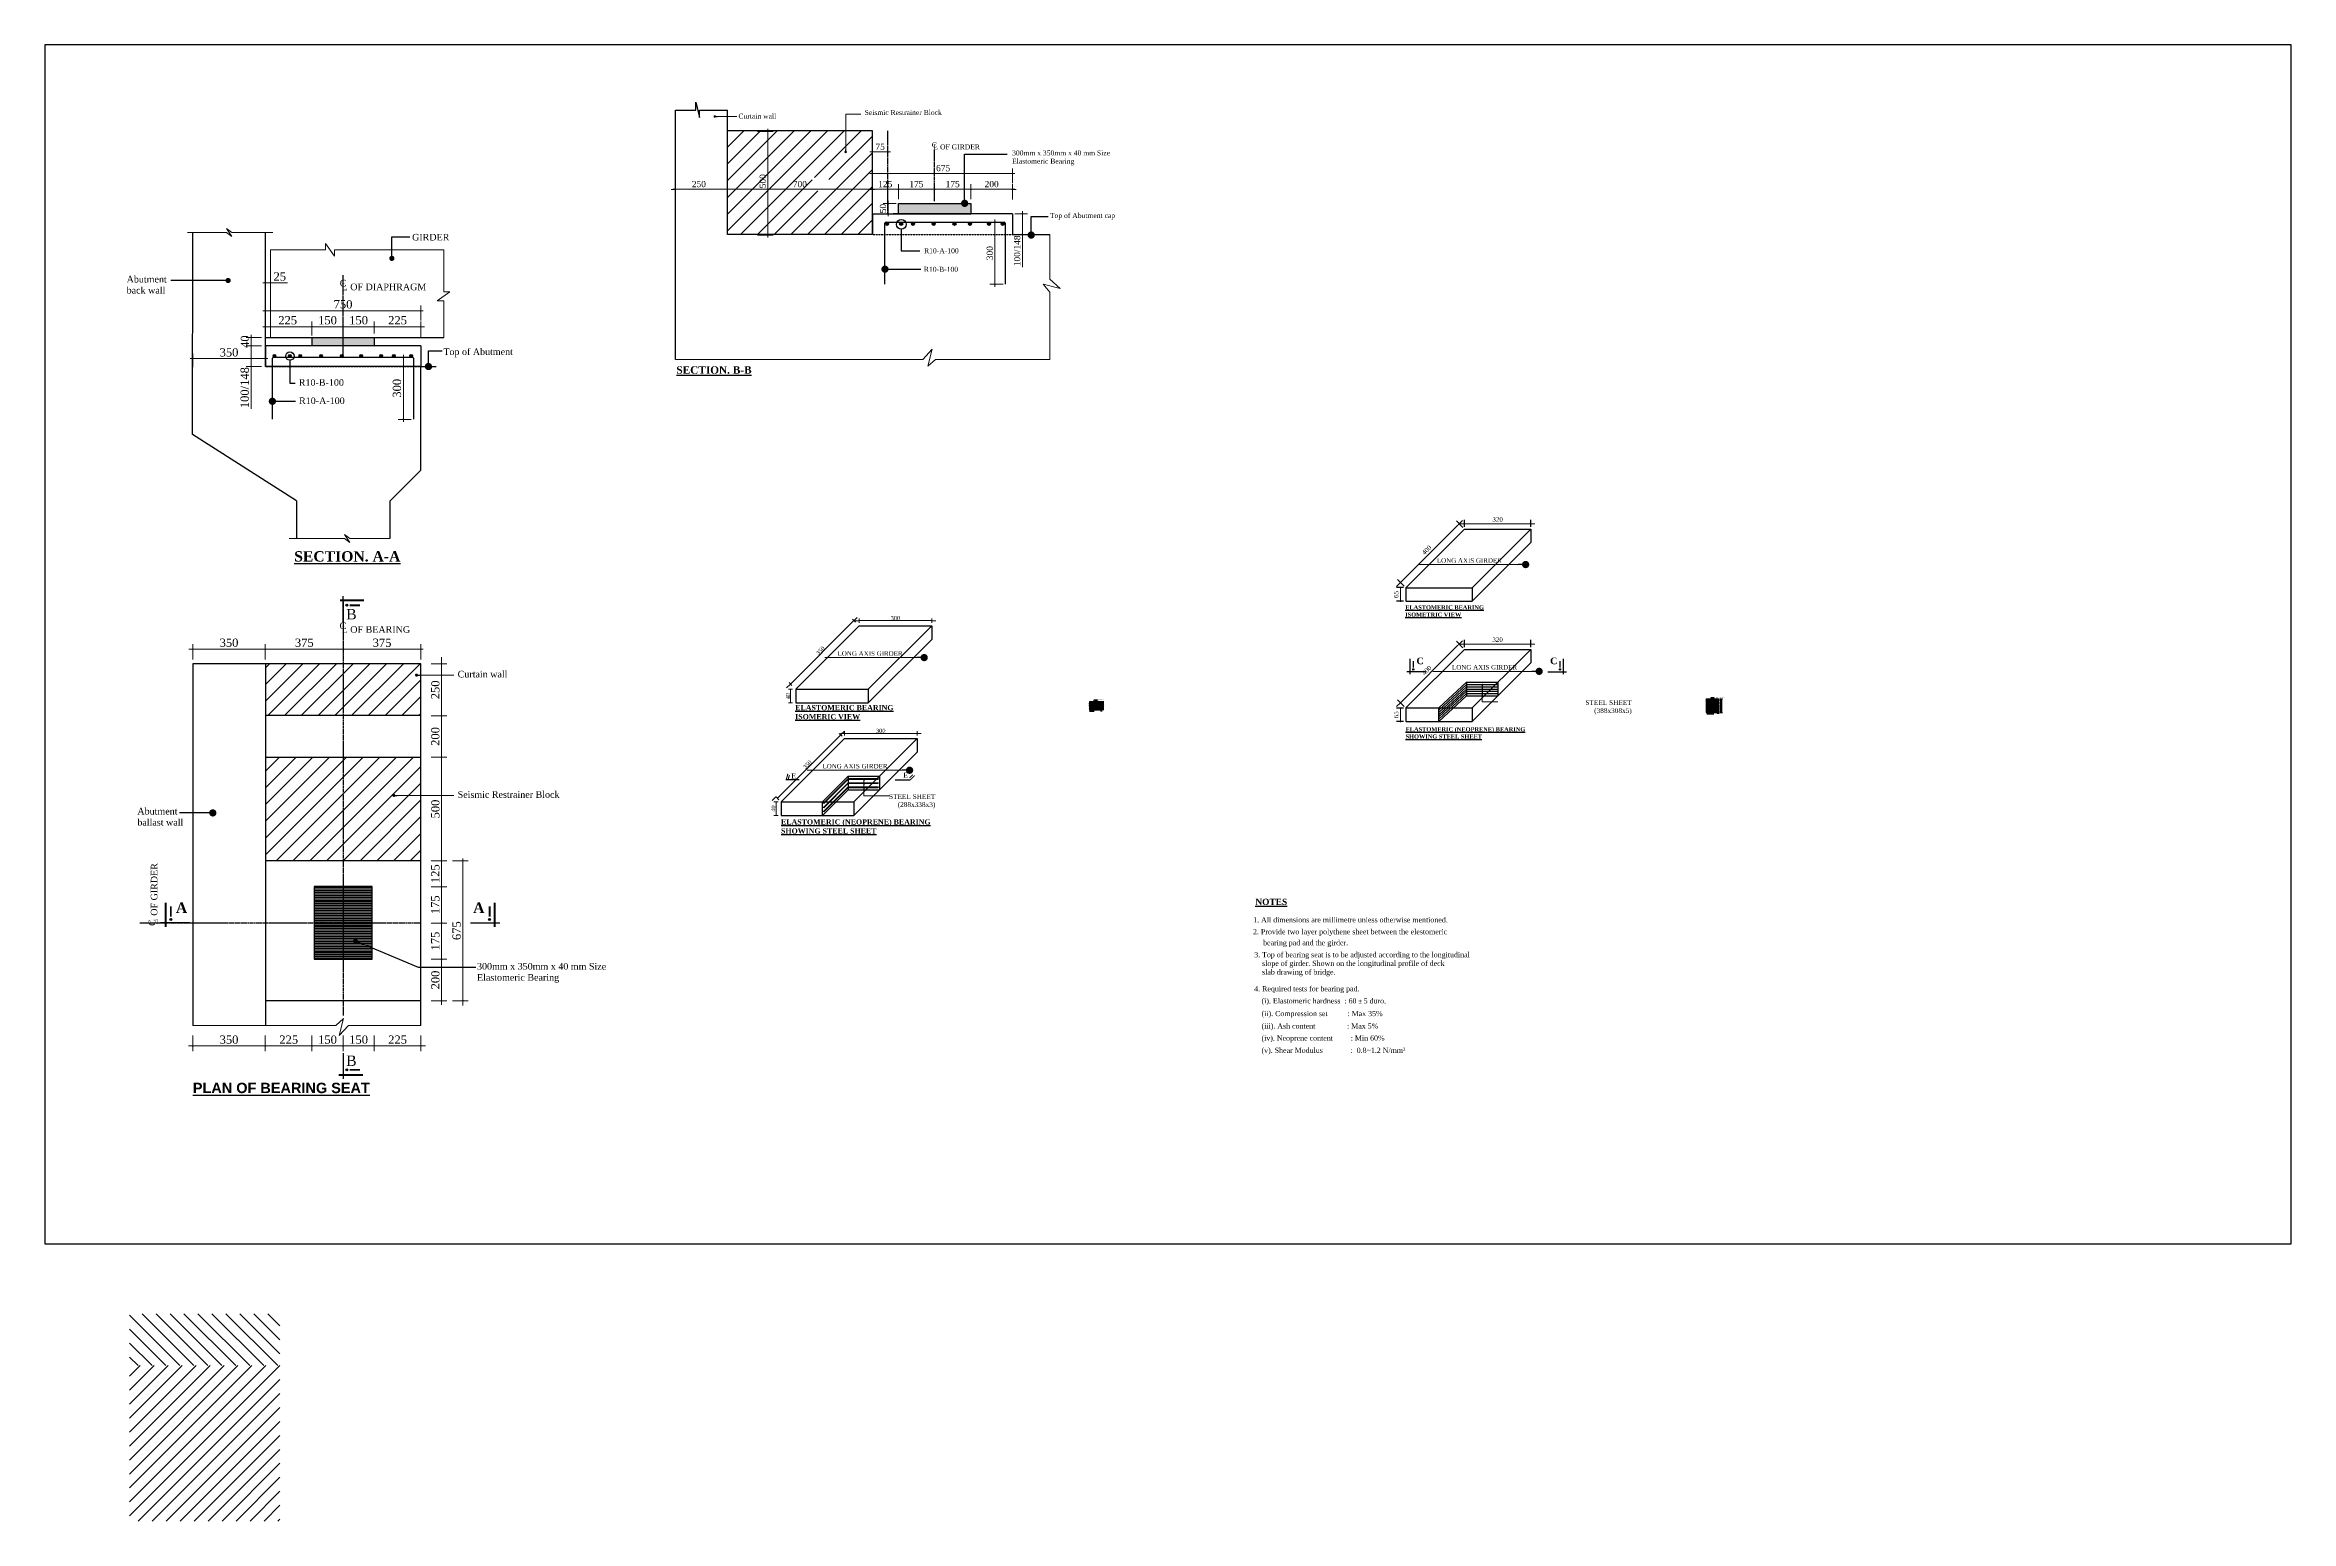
# Model space of a CAD drawing. Header units: millimetres. Extents: x -29779 to 80452, y -13100 to 39577.
# Drawn here: x -20320 to -9487, y 9054 to 16177 of the extents above; entities that cross this region are included whole.
import ezdxf

# ---------------------------------------------------------------- set-up
doc = ezdxf.new("R2010")
doc.units = ezdxf.units.MM
doc.header["$LTSCALE"] = 3
doc.linetypes.add('CENTER', pattern=[50.8, 31.75, -6.35, 6.35, -6.35])
doc.linetypes.add('HIDDEN', pattern=[9.525, 6.35, -3.175])
for name, color, linetype, lineweight in [('Abutment W Line', 6, 'Continuous', 25), ('Ber', 12, 'Continuous', 30), ('Dimision', 4, 'Continuous', 13), ('hatch', 253, 'Continuous', 13)]:
    doc.layers.add(name, color=color, linetype=linetype, lineweight=lineweight)
for name, color, linetype in [('Bearing  peat', 11, 'Continuous'), ('Center Line', 34, 'Continuous'), ('dim', 4, 'Continuous'), ('Extra Line', 70, 'Continuous'), ('Girder Line', 11, 'Continuous'), ('Hatching', 35, 'Continuous'), ('L.L', 200, 'Continuous'), ('Pile', 11, 'Continuous'), ('Text', 7, 'Continuous')]:
    doc.layers.add(name, color=color, linetype=linetype)
doc.styles.get("Standard").update_dxf_attribs({"font": 'times.ttf'})
doc.dimstyles.new('Copy of ISO-90', dxfattribs={"dimtxt": 90, "dimasz": 0.7, "dimexe": 1, "dimexo": 60, "dimgap": 75, "dimtad": 1, "dimdec": 0, "dimlfac": -1, "dimzin": 1, "dimdsep": 46, "dimtxsty": 'Standard', "dimblk": 'DIM', "dimcen": 60, "dimclrd": 256, "dimclre": 256, "dimclrt": 256, "dimadec": 0, "dimazin": 0, "dimtfac": 1, "dimtdec": 0, "dimtix": 1, "dimtofl": 0, "dimtmove": 0, "dimatfit": 3, "dimldrblk": 'DOT', "dimfxl": 60, "dimfxlon": 1, "dimtolj": 1, "dimlwd": -1, "dimarcsym": 0})
doc.dimstyles.new('dim_2', dxfattribs={"dimscale": 0, "dimtxt": 20, "dimasz": 0.025, "dimexe": 10, "dimexo": 10, "dimgap": 2, "dimtad": 1, "dimdec": 0, "dimtxsty": 'Standard', "dimblk": 'D_TIC', "dimcen": 0, "dimclrd": 256, "dimclre": 256, "dimclrt": 256, "dimadec": 0, "dimazin": 0, "dimtfac": 1, "dimtdec": 0, "dimtix": 1, "dimtmove": 0, "dimatfit": 3, "dimldrblk": 'DOT', "dimfxl": 10, "dimfxlon": 1, "dimlwd": -1, "dimlwe": -1, "dimarcsym": 0})
doc.dimstyles.new('dim_20', dxfattribs={"dimscale": 0, "dimtxt": 20, "dimasz": 0.2, "dimexe": 25, "dimexo": 10, "dimgap": 10, "dimtad": 1, "dimdec": 0, "dimtxsty": 'Standard', "dimblk": 'D_TIC', "dimcen": 0, "dimclrd": 256, "dimclre": 256, "dimclrt": 256, "dimadec": 0, "dimazin": 0, "dimtfac": 1, "dimtdec": 0, "dimtix": 1, "dimtmove": 0, "dimatfit": 3, "dimldrblk": 'DOT', "dimfxl": 50, "dimfxlon": 1, "dimlwd": -1, "dimlwe": -1, "dimarcsym": 0})
doc.dimstyles.new('ISO-25', dxfattribs={"dimtxt": 15, "dimasz": 15, "dimexe": 20, "dimexo": 10.625, "dimgap": 15, "dimtad": 1, "dimdec": 1, "dimdsep": 46, "dimtxsty": 'Standard', "dimblk": 'DOT', "dimcen": 2.5, "dimclrd": 256, "dimclre": 256, "dimclrt": 256, "dimadec": 0, "dimazin": 0, "dimtfac": 1, "dimtdec": 1, "dimtix": 1, "dimtmove": 0, "dimatfit": 3, "dimldrblk": 'DOT', "dimfxl": 1, "dimlwd": -1, "dimarcsym": 0})

# ---------------------------------------------------------------- blocks, each defined once
blk = doc.blocks.new('_Dot')
at = {"color": 0, "linetype": 'ByBlock', "lineweight": -2}
blk.add_line((-0.5, 0), (-1, 0), dxfattribs=at)
at = {"color": 0, "linetype": 'ByBlock', "const_width": 0.5}
blk.add_lwpolyline([(-0.25, 0, 1), (0.25, 0, 1)], format="xyb", close=True, dxfattribs=at)
blk = doc.blocks.new('D_TIC')
at = {"layer": 'Dimision', "ltscale": 5}
for p, q in [((-60, 0), (60, 0)), ((0, 60), (0, -60))]:
    blk.add_line(p, q, dxfattribs=at)
at = {"layer": 'Dimision', "ltscale": 5, "const_width": 20}
blk.add_lwpolyline([(-10, 0, 1), (10, 0, 1)], format="xyb", close=True, dxfattribs=at)
blk = doc.blocks.new('*D619')
at = {"layer": 'Defpoints', "color": 0, "transparency": 16777216}
for p in [(-17279, 15480), (-17279, 15395), (-17029, 15391)]:
    blk.add_point(p, dxfattribs=at)
at = {"layer": 'Dimision', "transparency": 16777216}
for p, q in [((-17279, 15430), (-17279, 15505)), ((-17029, 15430), (-17029, 15505)), ((-17029, 15480), (-17278, 15480))]:
    blk.add_line(p, q, dxfattribs=at)
at = {"layer": 'Dimision', "transparency": 16777216, "xscale": 0.2, "yscale": 0.2, "zscale": 0.2, "rotation": 180}
blk.add_blockref('D_TIC', (-17279, 15480), dxfattribs=at)
at = {"layer": 'Dimision', "transparency": 16777216, "xscale": 0.2, "yscale": 0.2, "zscale": 0.2}
blk.add_blockref('D_TIC', (-17029, 15480), dxfattribs=at)
at = {"layer": 'Dimision', "transparency": 16777216, "insert": (-17166, 15505), "char_height": 30, "attachment_point": 5}
blk.add_mtext('250', dxfattribs=at)
blk = doc.blocks.new('*D620')
at = {"layer": 'Defpoints', "color": 0, "transparency": 16777216}
for p in [(-18485, 13190), (-18407, 13190), (-18507, 12940)]:
    blk.add_point(p, dxfattribs=at)
at = {"layer": 'Dimision', "transparency": 16777216}
for p, q in [((-18457, 13190), (-18382, 13190)), ((-18407, 12941), (-18407, 13190)), ((-18457, 12940), (-18382, 12940))]:
    blk.add_line(p, q, dxfattribs=at)
at = {"layer": 'Dimision', "transparency": 16777216, "xscale": 0.2, "yscale": 0.2, "zscale": 0.2}
for p, rotation in [((-18407, 13190), 90), ((-18407, 12940), 270)]:
    blk.add_blockref('D_TIC', p, dxfattribs=dict(at, rotation=rotation))
at = {"layer": 'Dimision', "transparency": 16777216, "insert": (-18437, 13065), "char_height": 40, "attachment_point": 5, "rotation": 90}
blk.add_mtext('250', dxfattribs=at)
blk = doc.blocks.new('*D621')
at = {"layer": 'Defpoints', "color": 0, "transparency": 16777216}
for p in [(-15653, 15362), (-15653, 15262), (-15606, 15262)]:
    blk.add_point(p, dxfattribs=at)
at = {"layer": 'Dimision', "transparency": 16777216}
for p, q in [((-15643, 15362), (-15581, 15362)), ((-15606, 15362), (-15606, 15262)), ((-15643, 15262), (-15581, 15262)), ((-15606, 15262), (-15606, 15105))]:
    blk.add_line(p, q, dxfattribs=at)
at = {"layer": 'Dimision', "transparency": 16777216, "xscale": 0.2, "yscale": 0.2, "zscale": 0.2}
for p, rotation in [((-15606, 15362), 90), ((-15606, 15262), 270)]:
    blk.add_blockref('D_TIC', p, dxfattribs=dict(at, rotation=rotation))
at = {"layer": 'Dimision', "transparency": 16777216, "insert": (-15631, 15183), "char_height": 30, "attachment_point": 5, "rotation": 90}
blk.add_mtext('100/148', dxfattribs=at)
blk = doc.blocks.new('*D622')
at = {"layer": 'Defpoints', "color": 0, "transparency": 16777216}
for p in [(-18882, 13261), (-19257, 13190), (-18882, 13190)]:
    blk.add_point(p, dxfattribs=at)
at = {"layer": 'Dimision', "transparency": 16777216}
for p, q in [((-19257, 13211), (-19257, 13286)), ((-19256, 13261), (-18882, 13261)), ((-18882, 13211), (-18882, 13286))]:
    blk.add_line(p, q, dxfattribs=at)
at = {"layer": 'Dimision', "transparency": 16777216, "xscale": 0.2, "yscale": 0.2, "zscale": 0.2, "rotation": 180}
blk.add_blockref('D_TIC', (-19257, 13261), dxfattribs=at)
at = {"layer": 'Dimision', "transparency": 16777216, "xscale": 0.2, "yscale": 0.2, "zscale": 0.2}
blk.add_blockref('D_TIC', (-18882, 13261), dxfattribs=at)
at = {"layer": 'Dimision', "transparency": 16777216, "insert": (-19069, 13292), "char_height": 40, "attachment_point": 5}
blk.add_mtext('375', dxfattribs=at)
blk = doc.blocks.new('*D623')
at = {"layer": 'Defpoints', "color": 0, "transparency": 16777216}
for p in [(-18507, 12940), (-18507, 12740), (-18407, 12740)]:
    blk.add_point(p, dxfattribs=at)
at = {"layer": 'Dimision', "transparency": 16777216}
for p, q in [((-18457, 12940), (-18382, 12940)), ((-18407, 12940), (-18407, 12741)), ((-18457, 12740), (-18382, 12740))]:
    blk.add_line(p, q, dxfattribs=at)
at = {"layer": 'Dimision', "transparency": 16777216, "xscale": 0.2, "yscale": 0.2, "zscale": 0.2}
for p, rotation in [((-18407, 12940), 90), ((-18407, 12740), 270)]:
    blk.add_blockref('D_TIC', p, dxfattribs=dict(at, rotation=rotation))
at = {"layer": 'Dimision', "transparency": 16777216, "insert": (-18437, 12840), "char_height": 40, "attachment_point": 5, "rotation": 90}
blk.add_mtext('200', dxfattribs=at)
blk = doc.blocks.new('*D624')
at = {"layer": 'Defpoints', "color": 0, "transparency": 16777216}
for p in [(-16029, 15423), (-15854, 15480), (-15854, 15422)]:
    blk.add_point(p, dxfattribs=at)
at = {"layer": 'Dimision', "transparency": 16777216}
for p, q in [((-16029, 15433), (-16029, 15505)), ((-15854, 15432), (-15854, 15505)), ((-16029, 15480), (-15854, 15480))]:
    blk.add_line(p, q, dxfattribs=at)
at = {"layer": 'Dimision', "transparency": 16777216, "xscale": 0.2, "yscale": 0.2, "zscale": 0.2, "rotation": 180}
blk.add_blockref('D_TIC', (-16029, 15480), dxfattribs=at)
at = {"layer": 'Dimision', "transparency": 16777216, "xscale": 0.2, "yscale": 0.2, "zscale": 0.2}
blk.add_blockref('D_TIC', (-15854, 15480), dxfattribs=at)
at = {"layer": 'Dimision', "transparency": 16777216, "insert": (-15942, 15505), "char_height": 30, "attachment_point": 5}
blk.add_mtext('175', dxfattribs=at)
blk = doc.blocks.new('*D625')
at = {"layer": 'Defpoints', "color": 0, "transparency": 16777216}
for p in [(-16204, 15480), (-16204, 15422), (-16029, 15423)]:
    blk.add_point(p, dxfattribs=at)
at = {"layer": 'Dimision', "transparency": 16777216}
for p, q in [((-16204, 15432), (-16204, 15505)), ((-16029, 15433), (-16029, 15505)), ((-16029, 15480), (-16204, 15480))]:
    blk.add_line(p, q, dxfattribs=at)
at = {"layer": 'Dimision', "transparency": 16777216, "xscale": 0.2, "yscale": 0.2, "zscale": 0.2, "rotation": 180}
blk.add_blockref('D_TIC', (-16204, 15480), dxfattribs=at)
at = {"layer": 'Dimision', "transparency": 16777216, "xscale": 0.2, "yscale": 0.2, "zscale": 0.2}
blk.add_blockref('D_TIC', (-16029, 15480), dxfattribs=at)
at = {"layer": 'Dimision', "transparency": 16777216, "insert": (-16117, 15505), "char_height": 30, "attachment_point": 5}
blk.add_mtext('175', dxfattribs=at)
blk = doc.blocks.new('*D626')
at = {"layer": 'Defpoints', "color": 0, "transparency": 16777216}
for p in [(-16329, 15480), (-16329, 15394), (-16204, 15422)]:
    blk.add_point(p, dxfattribs=at)
at = {"layer": 'Dimision', "transparency": 16777216}
for p, q in [((-16329, 15430), (-16329, 15505)), ((-16204, 15432), (-16204, 15505)), ((-16204, 15480), (-16329, 15480))]:
    blk.add_line(p, q, dxfattribs=at)
at = {"layer": 'Dimision', "transparency": 16777216, "xscale": 0.2, "yscale": 0.2, "zscale": 0.2, "rotation": 180}
blk.add_blockref('D_TIC', (-16329, 15480), dxfattribs=at)
at = {"layer": 'Dimision', "transparency": 16777216, "xscale": 0.2, "yscale": 0.2, "zscale": 0.2}
blk.add_blockref('D_TIC', (-16204, 15480), dxfattribs=at)
at = {"layer": 'Dimision', "transparency": 16777216, "insert": (-16267, 15505), "char_height": 30, "attachment_point": 5}
blk.add_mtext('125', dxfattribs=at)
blk = doc.blocks.new('*D627')
at = {"layer": 'Defpoints', "color": 0, "transparency": 16777216}
for p in [(-15854, 15422), (-15654, 15480), (-15654, 15379)]:
    blk.add_point(p, dxfattribs=at)
at = {"layer": 'Dimision', "transparency": 16777216}
for p, q in [((-15854, 15432), (-15854, 15505)), ((-15654, 15430), (-15654, 15505)), ((-15854, 15480), (-15654, 15480))]:
    blk.add_line(p, q, dxfattribs=at)
at = {"layer": 'Dimision', "transparency": 16777216, "xscale": 0.2, "yscale": 0.2, "zscale": 0.2, "rotation": 180}
blk.add_blockref('D_TIC', (-15854, 15480), dxfattribs=at)
at = {"layer": 'Dimision', "transparency": 16777216, "xscale": 0.2, "yscale": 0.2, "zscale": 0.2}
blk.add_blockref('D_TIC', (-15654, 15480), dxfattribs=at)
at = {"layer": 'Dimision', "transparency": 16777216, "insert": (-15754, 15505), "char_height": 30, "attachment_point": 5}
blk.add_mtext('200', dxfattribs=at)
blk = doc.blocks.new('*D628')
at = {"layer": 'Defpoints', "color": 0, "transparency": 16777216}
for p in [(-16329, 15500), (-15654, 15556), (-15654, 15500)]:
    blk.add_point(p, dxfattribs=at)
at = {"layer": 'Dimision', "transparency": 16777216}
for p, q in [((-16329, 15510), (-16329, 15581)), ((-16329, 15556), (-15654, 15556)), ((-15654, 15510), (-15654, 15581))]:
    blk.add_line(p, q, dxfattribs=at)
at = {"layer": 'Dimision', "transparency": 16777216, "xscale": 0.2, "yscale": 0.2, "zscale": 0.2, "rotation": 180}
blk.add_blockref('D_TIC', (-16329, 15556), dxfattribs=at)
at = {"layer": 'Dimision', "transparency": 16777216, "xscale": 0.2, "yscale": 0.2, "zscale": 0.2}
blk.add_blockref('D_TIC', (-15654, 15556), dxfattribs=at)
at = {"layer": 'Dimision', "transparency": 16777216, "insert": (-15988, 15582), "char_height": 30, "attachment_point": 5}
blk.add_mtext('675', dxfattribs=at)
blk = doc.blocks.new('*D629')
at = {"layer": 'Defpoints', "color": 0, "transparency": 16777216}
for p in [(-16253, 15412), (-16204, 15412), (-16204, 15362)]:
    blk.add_point(p, dxfattribs=at)
at = {"layer": 'Dimision', "transparency": 16777216}
for p, q in [((-16214, 15412), (-16278, 15412)), ((-16253, 15412), (-16253, 15413)), ((-16253, 15362), (-16253, 15412)), ((-16214, 15362), (-16278, 15362)), ((-16253, 15362), (-16253, 15362))]:
    blk.add_line(p, q, dxfattribs=at)
at = {"layer": 'Dimision', "transparency": 16777216, "xscale": 0.2, "yscale": 0.2, "zscale": 0.2}
for p, rotation in [((-16253, 15412), 270), ((-16253, 15362), 90)]:
    blk.add_blockref('D_TIC', p, dxfattribs=dict(at, rotation=rotation))
at = {"layer": 'Dimision', "transparency": 16777216, "insert": (-16278, 15387), "char_height": 30, "attachment_point": 5, "rotation": 90}
blk.add_mtext('50', dxfattribs=at)
blk = doc.blocks.new('*D723')
at = {"layer": 'Defpoints', "color": 0, "transparency": 16777216}
for p in [(-19607, 13261), (-19607, 13190), (-19257, 13190)]:
    blk.add_point(p, dxfattribs=at)
at = {"layer": 'Dimision', "transparency": 16777216}
for p, q in [((-19607, 13211), (-19607, 13286)), ((-19257, 13261), (-19606, 13261)), ((-19257, 13211), (-19257, 13286))]:
    blk.add_line(p, q, dxfattribs=at)
at = {"layer": 'Dimision', "transparency": 16777216, "xscale": 0.2, "yscale": 0.2, "zscale": 0.2, "rotation": 180}
blk.add_blockref('D_TIC', (-19607, 13261), dxfattribs=at)
at = {"layer": 'Dimision', "transparency": 16777216, "xscale": 0.2, "yscale": 0.2, "zscale": 0.2}
blk.add_blockref('D_TIC', (-19257, 13261), dxfattribs=at)
at = {"layer": 'Dimision', "transparency": 16777216, "insert": (-19432, 13292), "char_height": 40, "attachment_point": 5}
blk.add_mtext('350', dxfattribs=at)
blk = doc.blocks.new('*D630')
at = {"layer": 'Defpoints', "color": 0, "transparency": 16777216}
for p in [(-19607, 11480), (-19257, 11480), (-19607, 11347)]:
    blk.add_point(p, dxfattribs=at)
at = {"layer": 'Dimision', "transparency": 16777216}
for p, q in [((-19607, 11397), (-19607, 11322)), ((-19257, 11397), (-19257, 11322)), ((-19257, 11347), (-19606, 11347))]:
    blk.add_line(p, q, dxfattribs=at)
at = {"layer": 'Dimision', "transparency": 16777216, "xscale": 0.2, "yscale": 0.2, "zscale": 0.2, "rotation": 180}
blk.add_blockref('D_TIC', (-19607, 11347), dxfattribs=at)
at = {"layer": 'Dimision', "transparency": 16777216, "xscale": 0.2, "yscale": 0.2, "zscale": 0.2}
blk.add_blockref('D_TIC', (-19257, 11347), dxfattribs=at)
at = {"layer": 'Dimision', "transparency": 16777216, "insert": (-19432, 11377), "char_height": 40, "attachment_point": 5}
blk.add_mtext('350', dxfattribs=at)
blk = doc.blocks.new('*D724')
at = {"layer": 'Defpoints', "color": 0, "transparency": 16777216}
for p in [(-18507, 13261), (-18882, 13190), (-18507, 13190)]:
    blk.add_point(p, dxfattribs=at)
at = {"layer": 'Dimision', "transparency": 16777216}
for p, q in [((-18882, 13211), (-18882, 13286)), ((-18881, 13261), (-18507, 13261)), ((-18507, 13211), (-18507, 13286))]:
    blk.add_line(p, q, dxfattribs=at)
at = {"layer": 'Dimision', "transparency": 16777216, "xscale": 0.2, "yscale": 0.2, "zscale": 0.2, "rotation": 180}
blk.add_blockref('D_TIC', (-18882, 13261), dxfattribs=at)
at = {"layer": 'Dimision', "transparency": 16777216, "xscale": 0.2, "yscale": 0.2, "zscale": 0.2}
blk.add_blockref('D_TIC', (-18507, 13261), dxfattribs=at)
at = {"layer": 'Dimision', "transparency": 16777216, "insert": (-18694, 13292), "char_height": 40, "attachment_point": 5}
blk.add_mtext('375', dxfattribs=at)
blk = doc.blocks.new('*D631')
at = {"layer": 'Defpoints', "color": 0, "transparency": 16777216}
for p in [(-18742, 12115), (-18475, 11940), (-18407, 11940)]:
    blk.add_point(p, dxfattribs=at)
at = {"layer": 'Dimision', "transparency": 16777216}
for p, q in [((-18457, 12115), (-18382, 12115)), ((-18407, 12115), (-18407, 11941)), ((-18457, 11940), (-18382, 11940))]:
    blk.add_line(p, q, dxfattribs=at)
at = {"layer": 'Dimision', "transparency": 16777216, "xscale": 0.2, "yscale": 0.2, "zscale": 0.2}
for p, rotation in [((-18407, 12115), 90), ((-18407, 11940), 270)]:
    blk.add_blockref('D_TIC', p, dxfattribs=dict(at, rotation=rotation))
at = {"layer": 'Dimision', "transparency": 16777216, "insert": (-18437, 12028), "char_height": 40, "attachment_point": 5, "rotation": 90}
blk.add_mtext('175', dxfattribs=at)
blk = doc.blocks.new('*D632')
at = {"layer": 'Defpoints', "color": 0, "transparency": 16777216}
for p in [(-18475, 11765), (-18496, 11565), (-18407, 11565)]:
    blk.add_point(p, dxfattribs=at)
at = {"layer": 'Dimision', "transparency": 16777216}
for p, q in [((-18457, 11765), (-18382, 11765)), ((-18407, 11765), (-18407, 11566)), ((-18457, 11565), (-18382, 11565))]:
    blk.add_line(p, q, dxfattribs=at)
at = {"layer": 'Dimision', "transparency": 16777216, "xscale": 0.2, "yscale": 0.2, "zscale": 0.2}
for p, rotation in [((-18407, 11765), 90), ((-18407, 11565), 270)]:
    blk.add_blockref('D_TIC', p, dxfattribs=dict(at, rotation=rotation))
at = {"layer": 'Dimision', "transparency": 16777216, "insert": (-18437, 11665), "char_height": 40, "attachment_point": 5, "rotation": 90}
blk.add_mtext('200', dxfattribs=at)
blk = doc.blocks.new('*D633')
at = {"layer": 'Defpoints', "color": 0, "transparency": 16777216}
for p in [(-18475, 11940), (-18407, 11940), (-18475, 11765)]:
    blk.add_point(p, dxfattribs=at)
at = {"layer": 'Dimision', "transparency": 16777216}
for p, q in [((-18457, 11940), (-18382, 11940)), ((-18407, 11766), (-18407, 11940)), ((-18457, 11765), (-18382, 11765))]:
    blk.add_line(p, q, dxfattribs=at)
at = {"layer": 'Dimision', "transparency": 16777216, "xscale": 0.2, "yscale": 0.2, "zscale": 0.2}
for p, rotation in [((-18407, 11940), 90), ((-18407, 11765), 270)]:
    blk.add_blockref('D_TIC', p, dxfattribs=dict(at, rotation=rotation))
at = {"layer": 'Dimision', "transparency": 16777216, "insert": (-18437, 11853), "char_height": 40, "attachment_point": 5, "rotation": 90}
blk.add_mtext('175', dxfattribs=at)
blk = doc.blocks.new('*D634')
at = {"layer": 'Defpoints', "color": 0, "transparency": 16777216}
for p in [(-18507, 12240), (-18387, 11565), (-18304, 11565)]:
    blk.add_point(p, dxfattribs=at)
at = {"layer": 'Dimision', "transparency": 16777216}
for p, q in [((-18354, 12240), (-18279, 12240)), ((-18304, 12240), (-18304, 11566)), ((-18354, 11565), (-18279, 11565))]:
    blk.add_line(p, q, dxfattribs=at)
at = {"layer": 'Dimision', "transparency": 16777216, "xscale": 0.2, "yscale": 0.2, "zscale": 0.2}
for p, rotation in [((-18304, 12240), 90), ((-18304, 11565), 270)]:
    blk.add_blockref('D_TIC', p, dxfattribs=dict(at, rotation=rotation))
at = {"layer": 'Dimision', "transparency": 16777216, "insert": (-18334, 11903), "char_height": 40, "attachment_point": 5, "rotation": 90}
blk.add_mtext('675', dxfattribs=at)
blk = doc.blocks.new('*D635')
at = {"layer": 'Defpoints', "color": 0, "transparency": 16777216}
for p in [(-19257, 11480), (-19032, 11460), (-19032, 11347)]:
    blk.add_point(p, dxfattribs=at)
at = {"layer": 'Dimision', "transparency": 16777216}
for p, q in [((-19257, 11397), (-19257, 11322)), ((-19032, 11397), (-19032, 11322)), ((-19256, 11347), (-19032, 11347))]:
    blk.add_line(p, q, dxfattribs=at)
at = {"layer": 'Dimision', "transparency": 16777216, "xscale": 0.2, "yscale": 0.2, "zscale": 0.2, "rotation": 180}
blk.add_blockref('D_TIC', (-19257, 11347), dxfattribs=at)
at = {"layer": 'Dimision', "transparency": 16777216, "xscale": 0.2, "yscale": 0.2, "zscale": 0.2}
blk.add_blockref('D_TIC', (-19032, 11347), dxfattribs=at)
at = {"layer": 'Dimision', "transparency": 16777216, "insert": (-19144, 11377), "char_height": 40, "attachment_point": 5}
blk.add_mtext('225', dxfattribs=at)
blk = doc.blocks.new('*D636')
at = {"layer": 'Defpoints', "color": 0, "transparency": 16777216}
for p in [(-19032, 11460), (-18882, 11460), (-18882, 11347)]:
    blk.add_point(p, dxfattribs=at)
at = {"layer": 'Dimision', "transparency": 16777216}
for p, q in [((-19032, 11397), (-19032, 11322)), ((-18882, 11397), (-18882, 11322)), ((-19031, 11347), (-18882, 11347))]:
    blk.add_line(p, q, dxfattribs=at)
at = {"layer": 'Dimision', "transparency": 16777216, "xscale": 0.2, "yscale": 0.2, "zscale": 0.2, "rotation": 180}
blk.add_blockref('D_TIC', (-19032, 11347), dxfattribs=at)
at = {"layer": 'Dimision', "transparency": 16777216, "xscale": 0.2, "yscale": 0.2, "zscale": 0.2}
blk.add_blockref('D_TIC', (-18882, 11347), dxfattribs=at)
at = {"layer": 'Dimision', "transparency": 16777216, "insert": (-18957, 11377), "char_height": 40, "attachment_point": 5}
blk.add_mtext('150', dxfattribs=at)
blk = doc.blocks.new('*D637')
at = {"layer": 'Defpoints', "color": 0, "transparency": 16777216}
for p in [(-18732, 11460), (-18507, 11480), (-18732, 11347)]:
    blk.add_point(p, dxfattribs=at)
at = {"layer": 'Dimision', "transparency": 16777216}
for p, q in [((-18732, 11397), (-18732, 11322)), ((-18507, 11397), (-18507, 11322)), ((-18507, 11347), (-18731, 11347))]:
    blk.add_line(p, q, dxfattribs=at)
at = {"layer": 'Dimision', "transparency": 16777216, "xscale": 0.2, "yscale": 0.2, "zscale": 0.2, "rotation": 180}
blk.add_blockref('D_TIC', (-18732, 11347), dxfattribs=at)
at = {"layer": 'Dimision', "transparency": 16777216, "xscale": 0.2, "yscale": 0.2, "zscale": 0.2}
blk.add_blockref('D_TIC', (-18507, 11347), dxfattribs=at)
at = {"layer": 'Dimision', "transparency": 16777216, "insert": (-18619, 11377), "char_height": 40, "attachment_point": 5}
blk.add_mtext('225', dxfattribs=at)
blk = doc.blocks.new('*D638')
at = {"layer": 'Defpoints', "color": 0, "transparency": 16777216}
for p in [(-18882, 11460), (-18732, 11460), (-18882, 11347)]:
    blk.add_point(p, dxfattribs=at)
at = {"layer": 'Dimision', "transparency": 16777216}
for p, q in [((-18882, 11397), (-18882, 11322)), ((-18732, 11397), (-18732, 11322)), ((-18732, 11347), (-18881, 11347))]:
    blk.add_line(p, q, dxfattribs=at)
at = {"layer": 'Dimision', "transparency": 16777216, "xscale": 0.2, "yscale": 0.2, "zscale": 0.2, "rotation": 180}
blk.add_blockref('D_TIC', (-18882, 11347), dxfattribs=at)
at = {"layer": 'Dimision', "transparency": 16777216, "xscale": 0.2, "yscale": 0.2, "zscale": 0.2}
blk.add_blockref('D_TIC', (-18732, 11347), dxfattribs=at)
at = {"layer": 'Dimision', "transparency": 16777216, "insert": (-18807, 11377), "char_height": 40, "attachment_point": 5}
blk.add_mtext('150', dxfattribs=at)
blk = doc.blocks.new('*D639')
at = {"layer": 'Defpoints', "color": 0, "transparency": 16777216}
for p in [(-19325, 14625), (-19236, 14725), (-19198, 14625)]:
    blk.add_point(p, dxfattribs=at)
at = {"layer": 'Dimision', "transparency": 16777216}
for p, q in [((-19275, 14725), (-19350, 14725)), ((-19275, 14625), (-19350, 14625)), ((-19325, 14725), (-19325, 14625)), ((-19325, 14625), (-19325, 14421))]:
    blk.add_line(p, q, dxfattribs=at)
at = {"layer": 'Dimision', "transparency": 16777216, "xscale": 0.2, "yscale": 0.2, "zscale": 0.2}
for p, rotation in [((-19325, 14725), 90), ((-19325, 14625), 270)]:
    blk.add_blockref('D_TIC', p, dxfattribs=dict(at, rotation=rotation))
at = {"layer": 'Dimision', "transparency": 16777216, "insert": (-19356, 14523), "char_height": 40, "attachment_point": 5, "rotation": 90}
blk.add_mtext('100/148', dxfattribs=at)
blk = doc.blocks.new('*D640')
at = {"layer": 'Defpoints', "color": 0, "transparency": 16777216}
for p in [(-18882, 14776), (-18732, 14817), (-18732, 14775)]:
    blk.add_point(p, dxfattribs=at)
at = {"layer": 'Dimision', "transparency": 16777216}
for p, q in [((-18882, 14786), (-18882, 14842)), ((-18732, 14785), (-18732, 14842)), ((-18881, 14817), (-18732, 14817))]:
    blk.add_line(p, q, dxfattribs=at)
at = {"layer": 'Dimision', "transparency": 16777216, "xscale": 0.2, "yscale": 0.2, "zscale": 0.2, "rotation": 180}
blk.add_blockref('D_TIC', (-18882, 14817), dxfattribs=at)
at = {"layer": 'Dimision', "transparency": 16777216, "xscale": 0.2, "yscale": 0.2, "zscale": 0.2}
blk.add_blockref('D_TIC', (-18732, 14817), dxfattribs=at)
at = {"layer": 'Dimision', "transparency": 16777216, "insert": (-18807, 14848), "char_height": 40, "attachment_point": 5}
blk.add_mtext('150', dxfattribs=at)
blk = doc.blocks.new('*D641')
at = {"layer": 'Defpoints', "color": 0, "transparency": 16777216}
for p in [(-18732, 14774), (-18507, 14817), (-18507, 14756)]:
    blk.add_point(p, dxfattribs=at)
at = {"layer": 'Dimision', "transparency": 16777216}
for p, q in [((-18732, 14784), (-18732, 14842)), ((-18507, 14767), (-18507, 14842)), ((-18731, 14817), (-18507, 14817))]:
    blk.add_line(p, q, dxfattribs=at)
at = {"layer": 'Dimision', "transparency": 16777216, "xscale": 0.2, "yscale": 0.2, "zscale": 0.2, "rotation": 180}
blk.add_blockref('D_TIC', (-18732, 14817), dxfattribs=at)
at = {"layer": 'Dimision', "transparency": 16777216, "xscale": 0.2, "yscale": 0.2, "zscale": 0.2}
blk.add_blockref('D_TIC', (-18507, 14817), dxfattribs=at)
at = {"layer": 'Dimision', "transparency": 16777216, "insert": (-18619, 14848), "char_height": 40, "attachment_point": 5}
blk.add_mtext('225', dxfattribs=at)
blk = doc.blocks.new('*D642')
at = {"layer": 'Defpoints', "color": 0, "transparency": 16777216}
for p in [(-18507, 14894), (-19257, 14838), (-18507, 14837)]:
    blk.add_point(p, dxfattribs=at)
at = {"layer": 'Dimision', "transparency": 16777216}
for p, q in [((-19257, 14848), (-19257, 14919)), ((-19256, 14894), (-18507, 14894)), ((-18507, 14847), (-18507, 14919))]:
    blk.add_line(p, q, dxfattribs=at)
at = {"layer": 'Dimision', "transparency": 16777216, "xscale": 0.2, "yscale": 0.2, "zscale": 0.2, "rotation": 180}
blk.add_blockref('D_TIC', (-19257, 14894), dxfattribs=at)
at = {"layer": 'Dimision', "transparency": 16777216, "xscale": 0.2, "yscale": 0.2, "zscale": 0.2}
blk.add_blockref('D_TIC', (-18507, 14894), dxfattribs=at)
at = {"layer": 'Dimision', "transparency": 16777216, "insert": (-18882, 14925), "char_height": 40, "attachment_point": 5}
blk.add_mtext('750', dxfattribs=at)
blk = doc.blocks.new('*D643')
at = {"layer": 'Defpoints', "color": 0, "transparency": 16777216}
for p in [(-19325, 14765), (-19236, 14765), (-19236, 14725)]:
    blk.add_point(p, dxfattribs=at)
at = {"layer": 'Dimision', "transparency": 16777216}
for p, q in [((-19275, 14765), (-19350, 14765)), ((-19325, 14765), (-19325, 14765)), ((-19325, 14725), (-19325, 14765)), ((-19275, 14725), (-19350, 14725)), ((-19325, 14725), (-19325, 14724))]:
    blk.add_line(p, q, dxfattribs=at)
at = {"layer": 'Dimision', "transparency": 16777216, "xscale": 0.2, "yscale": 0.2, "zscale": 0.2}
for p, rotation in [((-19325, 14765), 270), ((-19325, 14725), 90)]:
    blk.add_blockref('D_TIC', p, dxfattribs=dict(at, rotation=rotation))
at = {"layer": 'Dimision', "transparency": 16777216, "insert": (-19355, 14745), "char_height": 40, "attachment_point": 5, "rotation": 90}
blk.add_mtext('40', dxfattribs=at)
blk = doc.blocks.new('*D644')
at = {"layer": 'Defpoints', "color": 0, "transparency": 16777216}
for p in [(-19257, 14767), (-19032, 14817), (-19032, 14767)]:
    blk.add_point(p, dxfattribs=at)
at = {"layer": 'Dimision', "transparency": 16777216}
for p, q in [((-19257, 14777), (-19257, 14842)), ((-19032, 14777), (-19032, 14842)), ((-19256, 14817), (-19032, 14817))]:
    blk.add_line(p, q, dxfattribs=at)
at = {"layer": 'Dimision', "transparency": 16777216, "xscale": 0.2, "yscale": 0.2, "zscale": 0.2, "rotation": 180}
blk.add_blockref('D_TIC', (-19257, 14817), dxfattribs=at)
at = {"layer": 'Dimision', "transparency": 16777216, "xscale": 0.2, "yscale": 0.2, "zscale": 0.2}
blk.add_blockref('D_TIC', (-19032, 14817), dxfattribs=at)
at = {"layer": 'Dimision', "transparency": 16777216, "insert": (-19149, 14848), "char_height": 40, "attachment_point": 5}
blk.add_mtext('225', dxfattribs=at)
blk = doc.blocks.new('*D725')
at = {"layer": 'Defpoints', "color": 0, "transparency": 16777216}
for p in [(-19032, 14765), (-18882, 14817), (-18882, 14765)]:
    blk.add_point(p, dxfattribs=at)
at = {"layer": 'Dimision', "transparency": 16777216}
for p, q in [((-19032, 14775), (-19032, 14842)), ((-18882, 14775), (-18882, 14842)), ((-19031, 14817), (-18882, 14817))]:
    blk.add_line(p, q, dxfattribs=at)
at = {"layer": 'Dimision', "transparency": 16777216, "xscale": 0.2, "yscale": 0.2, "zscale": 0.2, "rotation": 180}
blk.add_blockref('D_TIC', (-19032, 14817), dxfattribs=at)
at = {"layer": 'Dimision', "transparency": 16777216, "xscale": 0.2, "yscale": 0.2, "zscale": 0.2}
blk.add_blockref('D_TIC', (-18882, 14817), dxfattribs=at)
at = {"layer": 'Dimision', "transparency": 16777216, "insert": (-18957, 14848), "char_height": 40, "attachment_point": 5}
blk.add_mtext('150', dxfattribs=at)
blk = doc.blocks.new('*D645')
at = {"layer": 'Defpoints', "color": 0, "linetype": 'Continuous', "ltscale": 0.1, "transparency": 16777216}
for p in [(-15222, 13009), (-15222, 12969), (-15214, 12969)]:
    blk.add_point(p, dxfattribs=at)
at = {"layer": 'Dimision', "ltscale": 0.1, "transparency": 16777216}
for p, q in [((-15214, 13009), (-15213, 13009)), ((-15214, 13009), (-15214, 12969)), ((-15214, 12969), (-15213, 12969))]:
    blk.add_line(p, q, dxfattribs=at)
at = {"layer": 'Dimision', "linetype": 'Continuous', "ltscale": 0.1, "transparency": 16777216, "xscale": 0.015, "yscale": 0.015, "zscale": 0.015}
for p, rotation in [((-15214, 13009), 90), ((-15214, 12969), 270)]:
    blk.add_blockref('D_TIC', p, dxfattribs=dict(at, rotation=rotation))
at = {"layer": 'Dimision', "linetype": 'Continuous', "ltscale": 0.1, "transparency": 16777216, "insert": (-15212, 12987), "char_height": 1.5, "attachment_point": 5, "rotation": 90}
blk.add_mtext('40', dxfattribs=at)
blk = doc.blocks.new('*D646')
at = {"layer": 'Defpoints', "color": 0, "linetype": 'Continuous', "ltscale": 0.1, "transparency": 16777216}
for p in [(-15228, 12959), (-15222, 12962), (-15222, 12959)]:
    blk.add_point(p, dxfattribs=at)
at = {"layer": 'Dimision', "ltscale": 0.1, "transparency": 16777216}
for p, q in [((-15228, 12962), (-15228, 12967)), ((-15228, 12962), (-15222, 12962)), ((-15222, 12962), (-15222, 12967))]:
    blk.add_line(p, q, dxfattribs=at)
at = {"layer": 'Dimision', "linetype": 'Continuous', "ltscale": 0.1, "transparency": 16777216, "xscale": 0.015, "yscale": 0.015, "zscale": 0.015, "rotation": 180}
blk.add_blockref('D_TIC', (-15228, 12962), dxfattribs=at)
at = {"layer": 'Dimision', "linetype": 'Continuous', "ltscale": 0.1, "transparency": 16777216, "xscale": 0.015, "yscale": 0.015, "zscale": 0.015}
blk.add_blockref('D_TIC', (-15222, 12962), dxfattribs=at)
at = {"layer": 'Dimision', "linetype": 'Continuous', "ltscale": 0.1, "transparency": 16777216, "insert": (-15225, 12965), "char_height": 1.5, "attachment_point": 5}
blk.add_mtext('6', dxfattribs=at)
blk = doc.blocks.new('*D647')
at = {"layer": 'Defpoints', "color": 0, "transparency": 16777216}
for p in [(-19257, 14842), (-19607, 14663), (-19607, 14611)]:
    blk.add_point(p, dxfattribs=at)
at = {"layer": 'Dimision', "transparency": 16777216}
for p, q in [((-19607, 14621), (-19607, 14688)), ((-19257, 14663), (-19606, 14663)), ((-19257, 14713), (-19257, 14638))]:
    blk.add_line(p, q, dxfattribs=at)
at = {"layer": 'Dimision', "transparency": 16777216, "xscale": 0.2, "yscale": 0.2, "zscale": 0.2, "rotation": 180}
blk.add_blockref('D_TIC', (-19607, 14663), dxfattribs=at)
at = {"layer": 'Dimision', "transparency": 16777216, "xscale": 0.2, "yscale": 0.2, "zscale": 0.2}
blk.add_blockref('D_TIC', (-19257, 14663), dxfattribs=at)
at = {"layer": 'Dimision', "transparency": 16777216, "insert": (-19432, 14693), "char_height": 40, "attachment_point": 5}
blk.add_mtext('350', dxfattribs=at)
blk = doc.blocks.new('*D648')
at = {"layer": 'Defpoints', "color": 0, "transparency": 16777216}
for p in [(-17029, 15480), (-17029, 15391), (-16329, 15423)]:
    blk.add_point(p, dxfattribs=at)
at = {"layer": 'Dimision', "transparency": 16777216}
for p, q in [((-17029, 15430), (-17029, 15505)), ((-16329, 15433), (-16329, 15505)), ((-16329, 15480), (-17028, 15480))]:
    blk.add_line(p, q, dxfattribs=at)
at = {"layer": 'Dimision', "transparency": 16777216, "xscale": 0.2, "yscale": 0.2, "zscale": 0.2, "rotation": 180}
blk.add_blockref('D_TIC', (-17029, 15480), dxfattribs=at)
at = {"layer": 'Dimision', "transparency": 16777216, "xscale": 0.2, "yscale": 0.2, "zscale": 0.2}
blk.add_blockref('D_TIC', (-16329, 15480), dxfattribs=at)
at = {"layer": 'Dimision', "transparency": 16777216, "insert": (-16679, 15505), "char_height": 30, "attachment_point": 5}
blk.add_mtext('700', dxfattribs=at)
blk = doc.blocks.new('*D726')
at = {"layer": 'Defpoints', "color": 0, "linetype": 'Continuous', "ltscale": 0.1, "transparency": 16777216}
for p in [(-18507, 12240), (-18407, 12240), (-18742, 12115)]:
    blk.add_point(p, dxfattribs=at)
at = {"layer": 'Dimision', "ltscale": 0.1, "transparency": 16777216}
for p, q in [((-18457, 12240), (-18382, 12240)), ((-18407, 12116), (-18407, 12240)), ((-18457, 12115), (-18382, 12115))]:
    blk.add_line(p, q, dxfattribs=at)
at = {"layer": 'Dimision', "linetype": 'Continuous', "ltscale": 0.1, "transparency": 16777216, "xscale": 0.2, "yscale": 0.2, "zscale": 0.2}
for p, rotation in [((-18407, 12240), 90), ((-18407, 12115), 270)]:
    blk.add_blockref('D_TIC', p, dxfattribs=dict(at, rotation=rotation))
at = {"layer": 'Dimision', "linetype": 'Continuous', "ltscale": 0.1, "transparency": 16777216, "insert": (-18437, 12178), "char_height": 40, "attachment_point": 5, "rotation": 90}
blk.add_mtext('125', dxfattribs=at)
blk = doc.blocks.new('*D727')
at = {"layer": 'Defpoints', "color": 0, "linetype": 'Continuous', "ltscale": 0.1, "transparency": 16777216}
for p in [(-18507, 12740), (-18407, 12740), (-18507, 12240)]:
    blk.add_point(p, dxfattribs=at)
at = {"layer": 'Dimision', "ltscale": 0.1, "transparency": 16777216}
for p, q in [((-18457, 12740), (-18382, 12740)), ((-18407, 12241), (-18407, 12740)), ((-18457, 12240), (-18382, 12240))]:
    blk.add_line(p, q, dxfattribs=at)
at = {"layer": 'Dimision', "linetype": 'Continuous', "ltscale": 0.1, "transparency": 16777216, "xscale": 0.2, "yscale": 0.2, "zscale": 0.2}
for p, rotation in [((-18407, 12740), 90), ((-18407, 12240), 270)]:
    blk.add_blockref('D_TIC', p, dxfattribs=dict(at, rotation=rotation))
at = {"layer": 'Dimision', "linetype": 'Continuous', "ltscale": 0.1, "transparency": 16777216, "insert": (-18437, 12490), "char_height": 40, "attachment_point": 5, "rotation": 90}
blk.add_mtext('500', dxfattribs=at)
blk = doc.blocks.new('*D649')
at = {"layer": 'Defpoints', "color": 0, "linetype": 'Continuous', "transparency": 16777216}
for p in [(-13757, 13558), (-13782, 13493), (-13757, 13493)]:
    blk.add_point(p, dxfattribs=at)
at = {"layer": 'Dimision', "linetype": 'Continuous', "lineweight": -2, "transparency": 16777216}
for p, q in [((-13768, 13558), (-13802, 13558)), ((-13768, 13493), (-13802, 13493))]:
    blk.add_line(p, q, dxfattribs=at)
at = {"layer": 'Dimision', "linetype": 'Continuous', "transparency": 16777216}
blk.add_line((-13782, 13550), (-13782, 13501), dxfattribs=at)
at = {"layer": 'Dimision', "linetype": 'Continuous', "transparency": 16777216, "xscale": 8, "yscale": 8, "zscale": 8}
for p, rotation in [((-13782, 13558), 90), ((-13782, 13493), 270)]:
    blk.add_blockref('_Dot', p, dxfattribs=dict(at, rotation=rotation))
at = {"layer": 'Dimision', "linetype": 'Continuous', "lineweight": 0, "transparency": 16777216, "insert": (-13803, 13525), "char_height": 22, "attachment_point": 5, "rotation": 90}
blk.add_mtext('65', dxfattribs=at)
blk = doc.blocks.new('*D728')
at = {"layer": 'Defpoints', "color": 0, "linetype": 'Continuous', "transparency": 16777216}
for p in [(-13474, 13841), (-13782, 13583), (-13757, 13558)]:
    blk.add_point(p, dxfattribs=at)
at = {"layer": 'Dimision', "linetype": 'Continuous', "lineweight": -2, "transparency": 16777216}
for p, q in [((-13482, 13848), (-13513, 13880)), ((-13764, 13565), (-13796, 13597))]:
    blk.add_line(p, q, dxfattribs=at)
at = {"layer": 'Dimision', "linetype": 'Continuous', "transparency": 16777216}
blk.add_line((-13505, 13860), (-13776, 13589), dxfattribs=at)
at = {"layer": 'Dimision', "linetype": 'Continuous', "transparency": 16777216, "xscale": 8, "yscale": 8, "zscale": 8}
for p, rotation in [((-13499, 13866), 45.00000000000016), ((-13782, 13583), 225.0000000000001)]:
    blk.add_blockref('_Dot', p, dxfattribs=dict(at, rotation=rotation))
at = {"layer": 'Dimision', "linetype": 'Continuous', "lineweight": 0, "transparency": 16777216, "insert": (-13656, 13739), "char_height": 22, "attachment_point": 5, "rotation": 45}
blk.add_mtext('400', dxfattribs=at)
blk = doc.blocks.new('*D729')
at = {"layer": 'Defpoints', "color": 0, "linetype": 'Continuous', "transparency": 16777216}
for p in [(-13154, 13866), (-13474, 13841), (-13154, 13841)]:
    blk.add_point(p, dxfattribs=at)
at = {"layer": 'Dimision', "linetype": 'Continuous', "lineweight": -2, "transparency": 16777216}
for p, q in [((-13474, 13851), (-13474, 13886)), ((-13154, 13851), (-13154, 13886))]:
    blk.add_line(p, q, dxfattribs=at)
at = {"layer": 'Dimision', "linetype": 'Continuous', "transparency": 16777216}
blk.add_line((-13466, 13866), (-13162, 13866), dxfattribs=at)
at = {"layer": 'Dimision', "linetype": 'Continuous', "transparency": 16777216, "xscale": 8, "yscale": 8, "zscale": 8, "rotation": 180}
blk.add_blockref('_Dot', (-13474, 13866), dxfattribs=at)
at = {"layer": 'Dimision', "linetype": 'Continuous', "transparency": 16777216, "xscale": 8, "yscale": 8, "zscale": 8}
blk.add_blockref('_Dot', (-13154, 13866), dxfattribs=at)
at = {"layer": 'Dimision', "linetype": 'Continuous', "lineweight": 0, "transparency": 16777216, "insert": (-13314, 13887), "char_height": 22, "attachment_point": 5}
blk.add_mtext('320', dxfattribs=at)
blk = doc.blocks.new('*D650')
at = {"layer": 'Defpoints', "color": 0, "linetype": 'Continuous', "transparency": 16777216}
for p in [(-13782, 12912), (-13757, 12977), (-13757, 12912)]:
    blk.add_point(p, dxfattribs=at)
at = {"layer": 'Dimision', "linetype": 'Continuous', "lineweight": -2, "transparency": 16777216}
for p, q in [((-13768, 12977), (-13802, 12977)), ((-13768, 12912), (-13802, 12912))]:
    blk.add_line(p, q, dxfattribs=at)
at = {"layer": 'Dimision', "linetype": 'Continuous', "transparency": 16777216}
blk.add_line((-13782, 12969), (-13782, 12920), dxfattribs=at)
at = {"layer": 'Dimision', "linetype": 'Continuous', "transparency": 16777216, "xscale": 8, "yscale": 8, "zscale": 8}
for p, rotation in [((-13782, 12977), 90), ((-13782, 12912), 270)]:
    blk.add_blockref('_Dot', p, dxfattribs=dict(at, rotation=rotation))
at = {"layer": 'Dimision', "linetype": 'Continuous', "lineweight": 0, "transparency": 16777216, "insert": (-13803, 12945), "char_height": 22, "attachment_point": 5, "rotation": 90}
blk.add_mtext('65', dxfattribs=at)
blk = doc.blocks.new('*D730')
at = {"layer": 'Defpoints', "color": 0, "linetype": 'Continuous', "transparency": 16777216}
for p in [(-13474, 13260), (-13782, 13003), (-13757, 12977)]:
    blk.add_point(p, dxfattribs=at)
at = {"layer": 'Dimision', "linetype": 'Continuous', "transparency": 16777216}
blk.add_line((-13505, 13280), (-13776, 13008), dxfattribs=at)
at = {"layer": 'Dimision', "linetype": 'Continuous', "lineweight": -2, "transparency": 16777216}
for p, q in [((-13482, 13268), (-13513, 13300)), ((-13764, 12985), (-13796, 13017))]:
    blk.add_line(p, q, dxfattribs=at)
at = {"layer": 'Dimision', "linetype": 'Continuous', "transparency": 16777216, "xscale": 8, "yscale": 8, "zscale": 8}
for p, rotation in [((-13499, 13286), 45.00000000000032), ((-13782, 13003), 225.0000000000004)]:
    blk.add_blockref('_Dot', p, dxfattribs=dict(at, rotation=rotation))
at = {"layer": 'Dimision', "linetype": 'Continuous', "lineweight": 0, "transparency": 16777216, "insert": (-13656, 13159), "char_height": 22, "attachment_point": 5, "rotation": 45}
blk.add_mtext('400', dxfattribs=at)
blk = doc.blocks.new('*D731')
at = {"layer": 'Defpoints', "color": 0, "linetype": 'Continuous', "transparency": 16777216}
for p in [(-13474, 13260), (-13154, 13286), (-13154, 13260)]:
    blk.add_point(p, dxfattribs=at)
at = {"layer": 'Dimision', "linetype": 'Continuous', "lineweight": -2, "transparency": 16777216}
for p, q in [((-13474, 13271), (-13474, 13306)), ((-13154, 13271), (-13154, 13306))]:
    blk.add_line(p, q, dxfattribs=at)
at = {"layer": 'Dimision', "linetype": 'Continuous', "transparency": 16777216}
blk.add_line((-13466, 13286), (-13162, 13286), dxfattribs=at)
at = {"layer": 'Dimision', "linetype": 'Continuous', "transparency": 16777216, "xscale": 8, "yscale": 8, "zscale": 8, "rotation": 180}
blk.add_blockref('_Dot', (-13474, 13286), dxfattribs=at)
at = {"layer": 'Dimision', "linetype": 'Continuous', "transparency": 16777216, "xscale": 8, "yscale": 8, "zscale": 8}
blk.add_blockref('_Dot', (-13154, 13286), dxfattribs=at)
at = {"layer": 'Dimision', "linetype": 'Continuous', "lineweight": 0, "transparency": 16777216, "insert": (-13314, 13307), "char_height": 22, "attachment_point": 5}
blk.add_mtext('320', dxfattribs=at)
blk = doc.blocks.new('DIM')
at = {"layer": 'dim'}
for p, q in [((0, -101.4), (0, 101.4)), ((-101.4, 0), (101.4, 0))]:
    blk.add_line(p, q, dxfattribs=at)
at = {"layer": 'dim', "const_width": 25.4}
blk.add_lwpolyline([(-12.7, 0, 1), (12.7, 0, 1)], format="xyb", close=True, dxfattribs=at)
blk = doc.blocks.new('*D651')
at = {"layer": 'Defpoints', "color": 0, "linetype": 'Continuous', "transparency": 16777216}
for p in [(-12254, 12957), (-12248, 12957), (-12248, 12952)]:
    blk.add_point(p, dxfattribs=at)
at = {"layer": 'Dimision', "linetype": 'Continuous', "transparency": 16777216}
for p, q in [((-12255, 12952), (-12256, 12952)), ((-12254, 12952), (-12248, 12952)), ((-12247, 12952), (-12246, 12952))]:
    blk.add_line(p, q, dxfattribs=at)
at = {"layer": 'Dimision', "linetype": 'Continuous', "lineweight": -2, "transparency": 16777216}
for p, q in [((-12254, 12954), (-12254, 12949)), ((-12248, 12954), (-12248, 12949))]:
    blk.add_line(p, q, dxfattribs=at)
at = {"layer": 'Dimision', "linetype": 'Continuous', "transparency": 16777216}
blk.add_blockref('_Dot', (-12254, 12952), dxfattribs=at)
at = {"layer": 'Dimision', "linetype": 'Continuous', "transparency": 16777216, "rotation": 180}
blk.add_blockref('_Dot', (-12248, 12952), dxfattribs=at)
at = {"layer": 'Dimision', "linetype": 'Continuous', "transparency": 16777216, "insert": (-12251, 12954), "char_height": 2, "attachment_point": 5}
blk.add_mtext('6', dxfattribs=at)
blk = doc.blocks.new('*D652')
at = {"layer": 'Defpoints', "color": 0, "linetype": 'Continuous', "transparency": 16777216}
for p in [(-12248, 12961), (-12248, 12956), (-12239, 12961)]:
    blk.add_point(p, dxfattribs=at)
at = {"layer": 'Dimision', "linetype": 'Continuous', "lineweight": -2, "transparency": 16777216}
for p, q in [((-12243, 12961), (-12236, 12961)), ((-12243, 12956), (-12236, 12956))]:
    blk.add_line(p, q, dxfattribs=at)
at = {"layer": 'Dimision', "linetype": 'Continuous', "transparency": 16777216}
for p, q in [((-12239, 12962), (-12239, 12963)), ((-12239, 12956), (-12239, 12961)), ((-12239, 12955), (-12239, 12954))]:
    blk.add_line(p, q, dxfattribs=at)
for p, rotation in [((-12239, 12961), 270), ((-12239, 12956), 90)]:
    blk.add_blockref('_Dot', p, dxfattribs=dict(at, rotation=rotation))
at = {"layer": 'Dimision', "linetype": 'Continuous', "transparency": 16777216, "insert": (-12242, 12959), "char_height": 2, "attachment_point": 5, "rotation": 90}
blk.add_mtext('5', dxfattribs=at)
blk = doc.blocks.new('*D653')
at = {"layer": 'Defpoints', "color": 0, "linetype": 'Continuous', "transparency": 16777216}
for p in [(-12248, 12964), (-12248, 12961), (-12239, 12961)]:
    blk.add_point(p, dxfattribs=at)
at = {"layer": 'Dimision', "linetype": 'Continuous', "lineweight": -2, "transparency": 16777216}
for p, q in [((-12243, 12964), (-12236, 12964)), ((-12243, 12961), (-12236, 12961))]:
    blk.add_line(p, q, dxfattribs=at)
at = {"layer": 'Dimision', "linetype": 'Continuous', "transparency": 16777216}
for p, q in [((-12239, 12965), (-12239, 12966)), ((-12239, 12964), (-12239, 12961)), ((-12239, 12960), (-12239, 12959))]:
    blk.add_line(p, q, dxfattribs=at)
for p, rotation in [((-12239, 12964), 270), ((-12239, 12961), 90)]:
    blk.add_blockref('_Dot', p, dxfattribs=dict(at, rotation=rotation))
at = {"layer": 'Dimision', "linetype": 'Continuous', "transparency": 16777216, "insert": (-12242, 12962), "char_height": 2, "attachment_point": 5, "rotation": 90}
blk.add_mtext('3', dxfattribs=at)
blk = doc.blocks.new('*D654')
at = {"layer": 'Defpoints', "color": 0, "linetype": 'Continuous', "transparency": 16777216}
for p in [(-12248, 12977), (-12248, 12974), (-12239, 12974)]:
    blk.add_point(p, dxfattribs=at)
at = {"layer": 'Dimision', "linetype": 'Continuous', "lineweight": -2, "transparency": 16777216}
for p, q in [((-12243, 12977), (-12236, 12977)), ((-12243, 12974), (-12236, 12974))]:
    blk.add_line(p, q, dxfattribs=at)
at = {"layer": 'Dimision', "linetype": 'Continuous', "transparency": 16777216}
for p, q in [((-12239, 12978), (-12239, 12979)), ((-12239, 12977), (-12239, 12974)), ((-12239, 12973), (-12239, 12972))]:
    blk.add_line(p, q, dxfattribs=at)
for p, rotation in [((-12239, 12977), 270), ((-12239, 12974), 90)]:
    blk.add_blockref('_Dot', p, dxfattribs=dict(at, rotation=rotation))
at = {"layer": 'Dimision', "linetype": 'Continuous', "transparency": 16777216, "insert": (-12242, 12976), "char_height": 2, "attachment_point": 5, "rotation": 90}
blk.add_mtext('3', dxfattribs=at)
blk = doc.blocks.new('*D655')
at = {"layer": 'Defpoints', "color": 0, "linetype": 'Continuous', "transparency": 16777216}
for p in [(-12248, 13003), (-12248, 13000), (-12239, 13000)]:
    blk.add_point(p, dxfattribs=at)
at = {"layer": 'Dimision', "linetype": 'Continuous', "lineweight": -2, "transparency": 16777216}
for p, q in [((-12243, 13003), (-12236, 13003)), ((-12243, 13000), (-12236, 13000))]:
    blk.add_line(p, q, dxfattribs=at)
at = {"layer": 'Dimision', "linetype": 'Continuous', "transparency": 16777216}
for p, q in [((-12239, 13004), (-12239, 13005)), ((-12239, 13003), (-12239, 13000)), ((-12239, 12999), (-12239, 12998))]:
    blk.add_line(p, q, dxfattribs=at)
for p, rotation in [((-12239, 13003), 270), ((-12239, 13000), 90)]:
    blk.add_blockref('_Dot', p, dxfattribs=dict(at, rotation=rotation))
at = {"layer": 'Dimision', "linetype": 'Continuous', "transparency": 16777216, "insert": (-12243, 13002), "char_height": 2, "attachment_point": 5, "rotation": 90}
blk.add_mtext('3', dxfattribs=at)
blk = doc.blocks.new('*D656')
at = {"layer": 'Defpoints', "color": 0, "linetype": 'Continuous', "transparency": 16777216}
for p in [(-12248, 12990), (-12248, 12987), (-12239, 12987)]:
    blk.add_point(p, dxfattribs=at)
at = {"layer": 'Dimision', "linetype": 'Continuous', "lineweight": -2, "transparency": 16777216}
for p, q in [((-12243, 12990), (-12236, 12990)), ((-12243, 12987), (-12236, 12987))]:
    blk.add_line(p, q, dxfattribs=at)
at = {"layer": 'Dimision', "linetype": 'Continuous', "transparency": 16777216}
for p, q in [((-12239, 12991), (-12239, 12992)), ((-12239, 12990), (-12239, 12987)), ((-12239, 12986), (-12239, 12985))]:
    blk.add_line(p, q, dxfattribs=at)
for p, rotation in [((-12239, 12990), 270), ((-12239, 12987), 90)]:
    blk.add_blockref('_Dot', p, dxfattribs=dict(at, rotation=rotation))
at = {"layer": 'Dimision', "linetype": 'Continuous', "transparency": 16777216, "insert": (-12242, 12989), "char_height": 2, "attachment_point": 5, "rotation": 90}
blk.add_mtext('3', dxfattribs=at)
blk = doc.blocks.new('*D657')
at = {"layer": 'Defpoints', "color": 0, "linetype": 'Continuous', "transparency": 16777216}
for p in [(-12243, 12974), (-12243, 12964), (-12239, 12974)]:
    blk.add_point(p, dxfattribs=at)
at = {"layer": 'Dimision', "linetype": 'Continuous', "transparency": 16777216}
for p, q in [((-12239, 12975), (-12239, 12976)), ((-12239, 12964), (-12239, 12974)), ((-12239, 12963), (-12239, 12962))]:
    blk.add_line(p, q, dxfattribs=at)
at = {"layer": 'Dimision', "linetype": 'Continuous', "lineweight": -2, "transparency": 16777216}
for p, q in [((-12238, 12974), (-12236, 12974)), ((-12238, 12964), (-12236, 12964))]:
    blk.add_line(p, q, dxfattribs=at)
at = {"layer": 'Dimision', "linetype": 'Continuous', "transparency": 16777216}
for p, rotation in [((-12239, 12974), 270), ((-12239, 12964), 90)]:
    blk.add_blockref('_Dot', p, dxfattribs=dict(at, rotation=rotation))
at = {"layer": 'Dimision', "linetype": 'Continuous', "transparency": 16777216, "insert": (-12242, 12969), "char_height": 2, "attachment_point": 5, "rotation": 90}
blk.add_mtext('10', dxfattribs=at)
blk = doc.blocks.new('*D658')
at = {"layer": 'Defpoints', "color": 0, "linetype": 'Continuous', "transparency": 16777216}
for p in [(-12243, 12987), (-12243, 12977), (-12239, 12987)]:
    blk.add_point(p, dxfattribs=at)
at = {"layer": 'Dimision', "linetype": 'Continuous', "transparency": 16777216}
for p, q in [((-12239, 12988), (-12239, 12989)), ((-12239, 12977), (-12239, 12987)), ((-12239, 12976), (-12239, 12975))]:
    blk.add_line(p, q, dxfattribs=at)
at = {"layer": 'Dimision', "linetype": 'Continuous', "lineweight": -2, "transparency": 16777216}
for p, q in [((-12238, 12987), (-12236, 12987)), ((-12238, 12977), (-12236, 12977))]:
    blk.add_line(p, q, dxfattribs=at)
at = {"layer": 'Dimision', "linetype": 'Continuous', "transparency": 16777216}
for p, rotation in [((-12239, 12987), 270), ((-12239, 12977), 90)]:
    blk.add_blockref('_Dot', p, dxfattribs=dict(at, rotation=rotation))
at = {"layer": 'Dimision', "linetype": 'Continuous', "transparency": 16777216, "insert": (-12242, 12982), "char_height": 2, "attachment_point": 5, "rotation": 90}
blk.add_mtext('10', dxfattribs=at)
blk = doc.blocks.new('*D659')
at = {"layer": 'Defpoints', "color": 0, "linetype": 'Continuous', "transparency": 16777216}
for p in [(-12243, 13000), (-12239, 13000), (-12243, 12990)]:
    blk.add_point(p, dxfattribs=at)
at = {"layer": 'Dimision', "linetype": 'Continuous', "transparency": 16777216}
for p, q in [((-12239, 13001), (-12239, 13002)), ((-12239, 12990), (-12239, 13000)), ((-12239, 12989), (-12239, 12988))]:
    blk.add_line(p, q, dxfattribs=at)
at = {"layer": 'Dimision', "linetype": 'Continuous', "lineweight": -2, "transparency": 16777216}
for p, q in [((-12238, 13000), (-12236, 13000)), ((-12238, 12990), (-12236, 12990))]:
    blk.add_line(p, q, dxfattribs=at)
at = {"layer": 'Dimision', "linetype": 'Continuous', "transparency": 16777216}
for p, rotation in [((-12239, 13000), 270), ((-12239, 12990), 90)]:
    blk.add_blockref('_Dot', p, dxfattribs=dict(at, rotation=rotation))
at = {"layer": 'Dimision', "linetype": 'Continuous', "transparency": 16777216, "insert": (-12242, 12995), "char_height": 2, "attachment_point": 5, "rotation": 90}
blk.add_mtext('10', dxfattribs=at)
blk = doc.blocks.new('*D660')
at = {"layer": 'Defpoints', "color": 0, "linetype": 'Continuous', "transparency": 16777216}
for p in [(-12248, 13021), (-12248, 13016), (-12239, 13016)]:
    blk.add_point(p, dxfattribs=at)
at = {"layer": 'Dimision', "linetype": 'Continuous', "lineweight": -2, "transparency": 16777216}
for p, q in [((-12243, 13021), (-12236, 13021)), ((-12243, 13016), (-12236, 13016))]:
    blk.add_line(p, q, dxfattribs=at)
at = {"layer": 'Dimision', "linetype": 'Continuous', "transparency": 16777216}
for p, q in [((-12239, 13022), (-12239, 13023)), ((-12239, 13021), (-12239, 13016)), ((-12239, 13015), (-12239, 13014))]:
    blk.add_line(p, q, dxfattribs=at)
for p, rotation in [((-12239, 13021), 270), ((-12239, 13016), 90)]:
    blk.add_blockref('_Dot', p, dxfattribs=dict(at, rotation=rotation))
at = {"layer": 'Dimision', "linetype": 'Continuous', "transparency": 16777216, "insert": (-12243, 13019), "char_height": 2, "attachment_point": 5, "rotation": 90}
blk.add_mtext('5', dxfattribs=at)
blk = doc.blocks.new('*D661')
at = {"layer": 'Defpoints', "color": 0, "linetype": 'Continuous', "transparency": 16777216}
for p in [(-12248, 13016), (-12248, 13013), (-12239, 13013)]:
    blk.add_point(p, dxfattribs=at)
at = {"layer": 'Dimision', "linetype": 'Continuous', "lineweight": -2, "transparency": 16777216}
for p, q in [((-12243, 13016), (-12236, 13016)), ((-12243, 13013), (-12236, 13013))]:
    blk.add_line(p, q, dxfattribs=at)
at = {"layer": 'Dimision', "linetype": 'Continuous', "transparency": 16777216}
for p, q in [((-12239, 13017), (-12239, 13018)), ((-12239, 13016), (-12239, 13013)), ((-12239, 13012), (-12239, 13011))]:
    blk.add_line(p, q, dxfattribs=at)
for p, rotation in [((-12239, 13016), 270), ((-12239, 13013), 90)]:
    blk.add_blockref('_Dot', p, dxfattribs=dict(at, rotation=rotation))
at = {"layer": 'Dimision', "linetype": 'Continuous', "transparency": 16777216, "insert": (-12243, 13015), "char_height": 2, "attachment_point": 5, "rotation": 90}
blk.add_mtext('3', dxfattribs=at)
blk = doc.blocks.new('*D662')
at = {"layer": 'Defpoints', "color": 0, "linetype": 'Continuous', "transparency": 16777216}
for p in [(-12243, 13013), (-12243, 13003), (-12239, 13013)]:
    blk.add_point(p, dxfattribs=at)
at = {"layer": 'Dimision', "linetype": 'Continuous', "transparency": 16777216}
for p, q in [((-12239, 13014), (-12239, 13015)), ((-12239, 13003), (-12239, 13013)), ((-12239, 13002), (-12239, 13001))]:
    blk.add_line(p, q, dxfattribs=at)
at = {"layer": 'Dimision', "linetype": 'Continuous', "lineweight": -2, "transparency": 16777216}
for p, q in [((-12238, 13013), (-12236, 13013)), ((-12238, 13003), (-12236, 13003))]:
    blk.add_line(p, q, dxfattribs=at)
at = {"layer": 'Dimision', "linetype": 'Continuous', "transparency": 16777216}
for p, rotation in [((-12239, 13013), 270), ((-12239, 13003), 90)]:
    blk.add_blockref('_Dot', p, dxfattribs=dict(at, rotation=rotation))
at = {"layer": 'Dimision', "linetype": 'Continuous', "transparency": 16777216, "insert": (-12242, 13008), "char_height": 2, "attachment_point": 5, "rotation": 90}
blk.add_mtext('10', dxfattribs=at)
blk = doc.blocks.new('*D745')
at = {"layer": 'Defpoints', "color": 0, "linetype": 'Continuous', "ltscale": 0.1, "transparency": 16777216}
for p in [(-15230, 13001), (-15222, 13009), (-15219, 13009)]:
    blk.add_point(p, dxfattribs=at)
at = {"layer": 'Dimision', "ltscale": 0.1, "transparency": 16777216}
for p, q in [((-15219, 13009), (-15217, 13009)), ((-15219, 13001), (-15219, 13009)), ((-15219, 13001), (-15217, 13001))]:
    blk.add_line(p, q, dxfattribs=at)
at = {"layer": 'Dimision', "linetype": 'Continuous', "ltscale": 0.1, "transparency": 16777216, "xscale": 0.015, "yscale": 0.015, "zscale": 0.015}
for p, rotation in [((-15219, 13009), 90), ((-15219, 13001), 270)]:
    blk.add_blockref('D_TIC', p, dxfattribs=dict(at, rotation=rotation))
at = {"layer": 'Dimision', "linetype": 'Continuous', "ltscale": 0.1, "transparency": 16777216, "insert": (-15217, 13005), "char_height": 1.5, "attachment_point": 5, "rotation": 90}
blk.add_mtext('8', dxfattribs=at)
blk = doc.blocks.new('*D705')
at = {"layer": 'Defpoints', "color": 0, "transparency": 16777216}
for p in [(-16724, 13003), (-16699, 13068), (-16699, 13003)]:
    blk.add_point(p, dxfattribs=at)
at = {"layer": 'Dimision', "transparency": 16777216}
for p, q in [((-16714, 13068), (-16734, 13068)), ((-16714, 13003), (-16734, 13003)), ((-16724, 13068), (-16724, 13003))]:
    blk.add_line(p, q, dxfattribs=at)
at = {"layer": 'Dimision', "transparency": 16777216, "xscale": 0.025, "yscale": 0.025, "zscale": 0.025}
for p, rotation in [((-16724, 13068), 90), ((-16724, 13003), 270)]:
    blk.add_blockref('D_TIC', p, dxfattribs=dict(at, rotation=rotation))
at = {"layer": 'Dimision', "transparency": 16777216, "insert": (-16736, 13035), "char_height": 20, "attachment_point": 5, "rotation": 90}
blk.add_mtext('40', dxfattribs=at)
blk = doc.blocks.new('*D746')
at = {"layer": 'Defpoints', "color": 0, "transparency": 16777216}
for p in [(-16393, 13373), (-16724, 13093), (-16699, 13068)]:
    blk.add_point(p, dxfattribs=at)
at = {"layer": 'Dimision', "transparency": 16777216}
for p, q in [((-16418, 13399), (-16724, 13093)), ((-16411, 13392), (-16425, 13406)), ((-16717, 13086), (-16731, 13100))]:
    blk.add_line(p, q, dxfattribs=at)
at = {"layer": 'Dimision', "transparency": 16777216, "xscale": 0.025, "yscale": 0.025, "zscale": 0.025}
for p, rotation in [((-16418, 13399), 44.99999999999984), ((-16724, 13093), 224.9999999999999)]:
    blk.add_blockref('D_TIC', p, dxfattribs=dict(at, rotation=rotation))
at = {"layer": 'Dimision', "transparency": 16777216, "insert": (-16580, 13254), "char_height": 20, "attachment_point": 5, "rotation": 45}
blk.add_mtext('350', dxfattribs=at)
blk = doc.blocks.new('*D747')
at = {"layer": 'Defpoints', "color": 0, "transparency": 16777216}
for p in [(-16393, 13373), (-16043, 13399), (-16043, 13373)]:
    blk.add_point(p, dxfattribs=at)
at = {"layer": 'Dimision', "transparency": 16777216}
for p, q in [((-16393, 13389), (-16393, 13409)), ((-16393, 13399), (-16043, 13399)), ((-16043, 13389), (-16043, 13409))]:
    blk.add_line(p, q, dxfattribs=at)
at = {"layer": 'Dimision', "transparency": 16777216, "xscale": 0.025, "yscale": 0.025, "zscale": 0.025, "rotation": 180}
blk.add_blockref('D_TIC', (-16393, 13399), dxfattribs=at)
at = {"layer": 'Dimision', "transparency": 16777216, "xscale": 0.025, "yscale": 0.025, "zscale": 0.025}
blk.add_blockref('D_TIC', (-16043, 13399), dxfattribs=at)
at = {"layer": 'Dimision', "transparency": 16777216, "insert": (-16218, 13411), "char_height": 20, "attachment_point": 5}
blk.add_mtext('300', dxfattribs=at)
blk = doc.blocks.new('*D706')
at = {"layer": 'Defpoints', "color": 0, "transparency": 16777216}
for p in [(-16794, 12459), (-16769, 12524), (-16769, 12459)]:
    blk.add_point(p, dxfattribs=at)
at = {"layer": 'Dimision', "transparency": 16777216}
for p, q in [((-16784, 12524), (-16804, 12524)), ((-16784, 12459), (-16804, 12459)), ((-16794, 12524), (-16794, 12459))]:
    blk.add_line(p, q, dxfattribs=at)
at = {"layer": 'Dimision', "transparency": 16777216, "xscale": 0.025, "yscale": 0.025, "zscale": 0.025}
for p, rotation in [((-16794, 12524), 90), ((-16794, 12459), 270)]:
    blk.add_blockref('D_TIC', p, dxfattribs=dict(at, rotation=rotation))
at = {"layer": 'Dimision', "transparency": 16777216, "insert": (-16807, 12492), "char_height": 20, "attachment_point": 5, "rotation": 90}
blk.add_mtext('40', dxfattribs=at)
blk = doc.blocks.new('*D748')
at = {"layer": 'Defpoints', "color": 0, "transparency": 16777216}
for p in [(-16464, 12830), (-16787, 12542), (-16769, 12524)]:
    blk.add_point(p, dxfattribs=at)
at = {"layer": 'Dimision', "transparency": 16777216}
for p, q in [((-16482, 12848), (-16787, 12542)), ((-16475, 12841), (-16489, 12855)), ((-16780, 12535), (-16794, 12549))]:
    blk.add_line(p, q, dxfattribs=at)
at = {"layer": 'Dimision', "transparency": 16777216, "xscale": 0.025, "yscale": 0.025, "zscale": 0.025}
for p, rotation in [((-16482, 12848), 44.99999999999984), ((-16787, 12542), 224.9999999999999)]:
    blk.add_blockref('D_TIC', p, dxfattribs=dict(at, rotation=rotation))
at = {"layer": 'Dimision', "transparency": 16777216, "insert": (-16643, 12704), "char_height": 20, "attachment_point": 5, "rotation": 45}
blk.add_mtext('350', dxfattribs=at)
blk = doc.blocks.new('*D749')
at = {"layer": 'Defpoints', "color": 0, "transparency": 16777216}
for p in [(-16464, 12830), (-16114, 12855), (-16114, 12830)]:
    blk.add_point(p, dxfattribs=at)
at = {"layer": 'Dimision', "transparency": 16777216}
for p, q in [((-16464, 12845), (-16464, 12865)), ((-16463, 12855), (-16114, 12855)), ((-16114, 12845), (-16114, 12865))]:
    blk.add_line(p, q, dxfattribs=at)
at = {"layer": 'Dimision', "transparency": 16777216, "xscale": 0.025, "yscale": 0.025, "zscale": 0.025, "rotation": 180}
blk.add_blockref('D_TIC', (-16464, 12855), dxfattribs=at)
at = {"layer": 'Dimision', "transparency": 16777216, "xscale": 0.025, "yscale": 0.025, "zscale": 0.025}
blk.add_blockref('D_TIC', (-16114, 12855), dxfattribs=at)
at = {"layer": 'Dimision', "transparency": 16777216, "insert": (-16289, 12867), "char_height": 20, "attachment_point": 5}
blk.add_mtext('300', dxfattribs=at)
blk = doc.blocks.new('*D750')
at = {"layer": 'Defpoints', "color": 0, "transparency": 16777216}
for p in [(-19257, 15020), (-19232, 15028), (-19232, 15020)]:
    blk.add_point(p, dxfattribs=at)
at = {"layer": 'Dimision', "transparency": 16777216}
for p, q in [((-19257, 15028), (-19257, 15053)), ((-19257, 15028), (-19232, 15028)), ((-19232, 15028), (-19232, 15053)), ((-19232, 15028), (-19150, 15028))]:
    blk.add_line(p, q, dxfattribs=at)
at = {"layer": 'Dimision', "transparency": 16777216, "xscale": 0.2, "yscale": 0.2, "zscale": 0.2, "rotation": 180}
blk.add_blockref('D_TIC', (-19257, 15028), dxfattribs=at)
at = {"layer": 'Dimision', "transparency": 16777216, "xscale": 0.2, "yscale": 0.2, "zscale": 0.2}
blk.add_blockref('D_TIC', (-19232, 15028), dxfattribs=at)
at = {"layer": 'Dimision', "transparency": 16777216, "insert": (-19187, 15059), "char_height": 40, "attachment_point": 5}
blk.add_mtext('25', dxfattribs=at)
blk = doc.blocks.new('*D751')
at = {"layer": 'Defpoints', "color": 0, "linetype": 'Continuous', "ltscale": 0.1, "transparency": 16777216}
for p in [(-15230, 13001), (-15230, 12998), (-15219, 12998)]:
    blk.add_point(p, dxfattribs=at)
at = {"layer": 'Dimision', "ltscale": 0.1, "transparency": 16777216}
for p, q in [((-15219, 13001), (-15217, 13001)), ((-15219, 13001), (-15219, 12998)), ((-15219, 12998), (-15217, 12998))]:
    blk.add_line(p, q, dxfattribs=at)
at = {"layer": 'Dimision', "linetype": 'Continuous', "ltscale": 0.1, "transparency": 16777216, "xscale": 0.015, "yscale": 0.015, "zscale": 0.015}
for p, rotation in [((-15219, 13001), 90), ((-15219, 12998), 270)]:
    blk.add_blockref('D_TIC', p, dxfattribs=dict(at, rotation=rotation))
at = {"layer": 'Dimision', "linetype": 'Continuous', "ltscale": 0.1, "transparency": 16777216, "insert": (-15217, 12999), "char_height": 1.5, "attachment_point": 5, "rotation": 90}
blk.add_mtext('3', dxfattribs=at)
blk = doc.blocks.new('*D752')
at = {"layer": 'Defpoints', "color": 0, "linetype": 'Continuous', "ltscale": 0.1, "transparency": 16777216}
for p in [(-15230, 12998), (-15230, 12990), (-15219, 12990)]:
    blk.add_point(p, dxfattribs=at)
at = {"layer": 'Dimision', "ltscale": 0.1, "transparency": 16777216}
for p, q in [((-15219, 12998), (-15217, 12998)), ((-15219, 12998), (-15219, 12991)), ((-15219, 12990), (-15217, 12990))]:
    blk.add_line(p, q, dxfattribs=at)
at = {"layer": 'Dimision', "linetype": 'Continuous', "ltscale": 0.1, "transparency": 16777216, "xscale": 0.015, "yscale": 0.015, "zscale": 0.015}
for p, rotation in [((-15219, 12998), 90), ((-15219, 12990), 270)]:
    blk.add_blockref('D_TIC', p, dxfattribs=dict(at, rotation=rotation))
at = {"layer": 'Dimision', "linetype": 'Continuous', "ltscale": 0.1, "transparency": 16777216, "insert": (-15217, 12994), "char_height": 1.5, "attachment_point": 5, "rotation": 90}
blk.add_mtext('8', dxfattribs=at)
blk = doc.blocks.new('*D753')
at = {"layer": 'Defpoints', "color": 0, "linetype": 'Continuous', "ltscale": 0.1, "transparency": 16777216}
for p in [(-15230, 12990), (-15230, 12987), (-15219, 12987)]:
    blk.add_point(p, dxfattribs=at)
at = {"layer": 'Dimision', "ltscale": 0.1, "transparency": 16777216}
for p, q in [((-15219, 12990), (-15217, 12990)), ((-15219, 12990), (-15219, 12988)), ((-15219, 12987), (-15217, 12987))]:
    blk.add_line(p, q, dxfattribs=at)
at = {"layer": 'Dimision', "linetype": 'Continuous', "ltscale": 0.1, "transparency": 16777216, "xscale": 0.015, "yscale": 0.015, "zscale": 0.015}
for p, rotation in [((-15219, 12990), 90), ((-15219, 12987), 270)]:
    blk.add_blockref('D_TIC', p, dxfattribs=dict(at, rotation=rotation))
at = {"layer": 'Dimision', "linetype": 'Continuous', "ltscale": 0.1, "transparency": 16777216, "insert": (-15217, 12989), "char_height": 1.5, "attachment_point": 5, "rotation": 90}
blk.add_mtext('3', dxfattribs=at)
blk = doc.blocks.new('*D754')
at = {"layer": 'Defpoints', "color": 0, "linetype": 'Continuous', "ltscale": 0.1, "transparency": 16777216}
for p in [(-15230, 12987), (-15230, 12980), (-15219, 12980)]:
    blk.add_point(p, dxfattribs=at)
at = {"layer": 'Dimision', "ltscale": 0.1, "transparency": 16777216}
for p, q in [((-15219, 12987), (-15217, 12987)), ((-15219, 12987), (-15219, 12980)), ((-15219, 12980), (-15217, 12980))]:
    blk.add_line(p, q, dxfattribs=at)
at = {"layer": 'Dimision', "linetype": 'Continuous', "ltscale": 0.1, "transparency": 16777216, "xscale": 0.015, "yscale": 0.015, "zscale": 0.015}
for p, rotation in [((-15219, 12987), 90), ((-15219, 12980), 270)]:
    blk.add_blockref('D_TIC', p, dxfattribs=dict(at, rotation=rotation))
at = {"layer": 'Dimision', "linetype": 'Continuous', "ltscale": 0.1, "transparency": 16777216, "insert": (-15217, 12984), "char_height": 1.5, "attachment_point": 5, "rotation": 90}
blk.add_mtext('8', dxfattribs=at)
blk = doc.blocks.new('*D755')
at = {"layer": 'Defpoints', "color": 0, "linetype": 'Continuous', "ltscale": 0.1, "transparency": 16777216}
for p in [(-15230, 12980), (-15230, 12977), (-15219, 12977)]:
    blk.add_point(p, dxfattribs=at)
at = {"layer": 'Dimision', "ltscale": 0.1, "transparency": 16777216}
for p, q in [((-15219, 12980), (-15217, 12980)), ((-15219, 12980), (-15219, 12977)), ((-15219, 12977), (-15217, 12977))]:
    blk.add_line(p, q, dxfattribs=at)
at = {"layer": 'Dimision', "linetype": 'Continuous', "ltscale": 0.1, "transparency": 16777216, "xscale": 0.015, "yscale": 0.015, "zscale": 0.015}
for p, rotation in [((-15219, 12980), 90), ((-15219, 12977), 270)]:
    blk.add_blockref('D_TIC', p, dxfattribs=dict(at, rotation=rotation))
at = {"layer": 'Dimision', "linetype": 'Continuous', "ltscale": 0.1, "transparency": 16777216, "insert": (-15217, 12978), "char_height": 1.5, "attachment_point": 5, "rotation": 90}
blk.add_mtext('3', dxfattribs=at)
blk = doc.blocks.new('*D756')
at = {"layer": 'Defpoints', "color": 0, "linetype": 'Continuous', "ltscale": 0.1, "transparency": 16777216}
for p in [(-15230, 12977), (-15222, 12969), (-15219, 12969)]:
    blk.add_point(p, dxfattribs=at)
at = {"layer": 'Dimision', "ltscale": 0.1, "transparency": 16777216}
for p, q in [((-15219, 12977), (-15217, 12977)), ((-15219, 12977), (-15219, 12969)), ((-15219, 12969), (-15217, 12969))]:
    blk.add_line(p, q, dxfattribs=at)
at = {"layer": 'Dimision', "linetype": 'Continuous', "ltscale": 0.1, "transparency": 16777216, "xscale": 0.015, "yscale": 0.015, "zscale": 0.015}
for p, rotation in [((-15219, 12977), 90), ((-15219, 12969), 270)]:
    blk.add_blockref('D_TIC', p, dxfattribs=dict(at, rotation=rotation))
at = {"layer": 'Dimision', "linetype": 'Continuous', "ltscale": 0.1, "transparency": 16777216, "insert": (-15217, 12973), "char_height": 1.5, "attachment_point": 5, "rotation": 90}
blk.add_mtext('8', dxfattribs=at)
blk = doc.blocks.new('*D757')
at = {"layer": 'Defpoints', "color": 0, "transparency": 16777216}
for p in [(-18591, 14670), (-18548, 14670), (-18543, 14370)]:
    blk.add_point(p, dxfattribs=at)
at = {"layer": 'Dimision', "transparency": 16777216}
for p, q in [((-18558, 14670), (-18616, 14670)), ((-18591, 14371), (-18591, 14670)), ((-18553, 14370), (-18616, 14370))]:
    blk.add_line(p, q, dxfattribs=at)
at = {"layer": 'Dimision', "transparency": 16777216, "xscale": 0.2, "yscale": 0.2, "zscale": 0.2}
for p, rotation in [((-18591, 14670), 90), ((-18591, 14370), 270)]:
    blk.add_blockref('D_TIC', p, dxfattribs=dict(at, rotation=rotation))
at = {"layer": 'Dimision', "transparency": 16777216, "insert": (-18622, 14520), "char_height": 40, "attachment_point": 5, "rotation": 90}
blk.add_mtext('300', dxfattribs=at)
blk = doc.blocks.new('*D707')
at = {"layer": 'Defpoints', "color": 0, "transparency": 16777216}
for p in [(-15738, 15322), (-15694, 15322), (-15689, 15022)]:
    blk.add_point(p, dxfattribs=at)
at = {"layer": 'Dimision', "transparency": 16777216}
for p, q in [((-15704, 15322), (-15763, 15322)), ((-15738, 15022), (-15738, 15322)), ((-15699, 15022), (-15763, 15022))]:
    blk.add_line(p, q, dxfattribs=at)
at = {"layer": 'Dimision', "transparency": 16777216, "xscale": 0.2, "yscale": 0.2, "zscale": 0.2}
for p, rotation in [((-15738, 15322), 90), ((-15738, 15022), 270)]:
    blk.add_blockref('D_TIC', p, dxfattribs=dict(at, rotation=rotation))
at = {"layer": 'Dimision', "transparency": 16777216, "insert": (-15763, 15172), "char_height": 30, "attachment_point": 5, "rotation": 90}
blk.add_mtext('300', dxfattribs=at)
blk = doc.blocks.new('*D758')
at = {"layer": 'Defpoints', "color": 0, "transparency": 16777216}
for p in [(-16329, 15660), (-16254, 15660), (-16254, 15660)]:
    blk.add_point(p, dxfattribs=at)
at = {"layer": 'Dimision', "transparency": 16777216}
for p, q in [((-16329, 15660), (-16329, 15635)), ((-16329, 15660), (-16254, 15660)), ((-16254, 15660), (-16254, 15635))]:
    blk.add_line(p, q, dxfattribs=at)
at = {"layer": 'Dimision', "transparency": 16777216, "xscale": 0.2, "yscale": 0.2, "zscale": 0.2, "rotation": 180}
blk.add_blockref('D_TIC', (-16329, 15660), dxfattribs=at)
at = {"layer": 'Dimision', "transparency": 16777216, "xscale": 0.2, "yscale": 0.2, "zscale": 0.2}
blk.add_blockref('D_TIC', (-16254, 15660), dxfattribs=at)
at = {"layer": 'Dimision', "transparency": 16777216, "insert": (-16292, 15685), "char_height": 30, "attachment_point": 5}
blk.add_mtext('75', dxfattribs=at)
blk = doc.blocks.new('*D761')
at = {"layer": 'Defpoints', "color": 0, "transparency": 16777216}
for p in [(-16971, 15759), (-16971, 15259), (-16833, 15259)]:
    blk.add_point(p, dxfattribs=at)
at = {"layer": 'Dimision', "transparency": 16777216}
for p, q in [((-16883, 15759), (-16808, 15759)), ((-16833, 15758), (-16833, 15259)), ((-16883, 15259), (-16808, 15259))]:
    blk.add_line(p, q, dxfattribs=at)
at = {"layer": 'Dimision', "transparency": 16777216, "xscale": 0.2, "yscale": 0.2, "zscale": 0.2}
for p, rotation in [((-16833, 15759), 90), ((-16833, 15259), 270)]:
    blk.add_blockref('D_TIC', p, dxfattribs=dict(at, rotation=rotation))
at = {"layer": 'Dimision', "transparency": 16777216, "insert": (-16858, 15519), "char_height": 30, "attachment_point": 5, "rotation": 90}
blk.add_mtext('500', dxfattribs=at)

msp = doc.modelspace()

# ---------------------------------------------------------------- hatches: boundary and pattern name
at = {"layer": 'Ber', "linetype": 'Continuous'}
for points in [[(-16251.61, 15313.27, 1), (-16266.61, 15313.27, 1)], [(-16182.79, 15313.27, 1), (-16197.79, 15313.27, 1)], [(-16125.71, 15313.27, 1), (-16140.71, 15313.27, 1)], [(-16025.71, 15313.27, 1), (-16040.71, 15313.27, 1)], [(-15925.71, 15313.27, 1), (-15940.71, 15313.27, 1)], [(-15850.71, 15313.27, 1), (-15865.71, 15313.27, 1)], [(-15759.24, 15313.27, 1), (-15774.24, 15313.27, 1)], [(-15693.56, 15313.27, 1), (-15708.56, 15313.27, 1)], [(-19206.88, 14676.46, 1), (-19219.7, 14676.46, 1)], [(-19131.88, 14676.46, 1), (-19144.7, 14676.46, 1)], [(-19081.88, 14676.46, 1), (-19094.7, 14676.46, 1)], [(-18981.88, 14676.46, 1), (-18994.7, 14676.46, 1)], [(-18881.88, 14676.46, 1), (-18894.7, 14676.46, 1)], [(-18788.26, 14676.46, 1), (-18801.07, 14676.46, 1)], [(-18692.01, 14676.46, 1), (-18704.82, 14676.46, 1)], [(-18630.67, 14676.46, 1), (-18643.48, 14676.46, 1)], [(-18547.61, 14676.46, 1), (-18560.42, 14676.46, 1)]]:
    msp.add_hatch(color=256, dxfattribs=at).paths.add_polyline_path(points)
at = {"layer": 'hatch', "linetype": 'Continuous', "ltscale": 0.1}
h = msp.add_hatch(dxfattribs=at)
h.set_pattern_fill('ANSI31', color=256, scale=18)
h.set_pattern_definition([(45, (-8646.153, 8386.25), (-40.41115, 40.41115), [])])
h.paths.add_polyline_path([(-16329.01, 15262.24), (-16329.01, 15762.24), (-17028.63, 15762.24), (-17028.63, 15262.24)])
h.paths.add_polyline_path([(-16620, 15472.99), (-16538.56, 15472.99), (-16538.56, 15537.05), (-16620, 15537.05)], flags=16)
h = msp.add_hatch(dxfattribs=at)
h.set_pattern_fill('ANSI31', color=256, scale=18)
h.set_pattern_definition([(45, (-8695.53, 8376.25), (-40.41115, 40.41115), [])])
h.paths.add_polyline_path([(-18506.55, 13190.5), (-18881.55, 13190.5), (-18881.55, 12940.5), (-18506.55, 12940.5)])
h.paths.add_polyline_path([(-18881.55, 13190.5), (-19256.55, 13190.5), (-19256.55, 12940.5), (-18881.55, 12940.5)])
h = msp.add_hatch(dxfattribs=at)
h.set_pattern_fill('ANSI31', color=256, scale=18)
h.set_pattern_definition([(45, (-8695.53, 8201.25), (-40.41115, 40.41115), [])])
h.paths.add_polyline_path([(-18506.55, 12740.5), (-18881.55, 12740.5), (-18881.55, 12240.5), (-18506.55, 12240.5)])
h.paths.add_polyline_path([(-18881.55, 12740.5), (-19256.55, 12740.5), (-19256.55, 12240.5), (-18881.55, 12240.5)])
h = msp.add_hatch(dxfattribs=at)
h.set_pattern_fill('ANSI31', color=256, scale=15, angle=270)
h.set_pattern_definition([(315, (-9299.92, 4756.384), (33.67596, 33.67596), [])])
h.paths.add_polyline_path([(-19536.54, 10054.38), (-19911.54, 10054.38), (-19911.54, 9804.38), (-19536.54, 9804.38)])
h.paths.add_polyline_path([(-19186.54, 9804.38), (-19186.54, 10054.38), (-19536.54, 10054.38), (-19536.54, 9804.38)])
h = msp.add_hatch(dxfattribs=at)
h.set_pattern_fill('ANSI31', color=256, scale=15)
h.set_pattern_definition([(45, (-9299.92, 4806.384), (-33.67596, 33.67596), [])])
h.paths.add_polyline_path([(-19536.54, 9804.38), (-19911.54, 9804.38), (-19911.54, 9054.38), (-19536.54, 9054.38)])
h.paths.add_polyline_path([(-19186.54, 9054.38), (-19186.54, 9804.38), (-19536.54, 9804.38), (-19536.54, 9054.38)])
at = {"layer": 'Hatching', "linetype": 'Continuous', "ltscale": 0.1}
for points in [[(-15854.01, 15412.24), (-16204.01, 15412.24), (-16204.01, 15362.24), (-15854.01, 15362.24)], [(-18731.61, 14724.88), (-18731.61, 14764.94), (-19031.61, 14764.82), (-19031.61, 14724.88)]]:
    msp.add_hatch(color=256, dxfattribs=at).paths.add_polyline_path(points)
at = {"layer": 'Hatching', "linetype": 'Continuous'}
h = msp.add_hatch(dxfattribs=at)
h.set_pattern_fill('DOTS', color=256, scale=0.5, angle=60, style=0)
h.set_pattern_definition([(60, (-8695.5283, 8376.2492), (-0.488970164, 0.74057883), [0, -0.79375])])
h.paths.add_polyline_path([(-15222.36, 13009), (-15282.36, 13009), (-15282.36, 13006.13), (-15281.73, 13006.13), (-15282.98, 13004.76), (-15282.36, 13004.76), (-15282.36, 13001), (-15229.86, 13001, -1), (-15229.86, 12998), (-15282.36, 12998), (-15282.36, 12994.43), (-15281.73, 12994.43), (-15282.98, 12993.06), (-15282.36, 12993.06), (-15282.36, 12990.5), (-15229.86, 12990.5, -1), (-15229.86, 12987.5), (-15282.36, 12987.5), (-15282.36, 12984.36), (-15281.73, 12984.36), (-15282.98, 12983), (-15282.36, 12983), (-15282.36, 12980), (-15229.86, 12980, -1), (-15229.86, 12977), (-15282.36, 12977), (-15282.36, 12973.95), (-15281.73, 12973.95), (-15282.98, 12972.58), (-15282.36, 12972.58), (-15282.36, 12969), (-15222.36, 12969)])
h = msp.add_hatch(dxfattribs=at)
h.set_pattern_fill('LINE', color=256, scale=0.23, angle=60, style=0)
h.set_pattern_definition([(60, (-8695.5283, 8376.2492), (-0.63241505, 0.365125), [])])
h.paths.add_polyline_path([(-15229.86, 13001), (-15282.36, 13001), (-15282.36, 12998), (-15229.86, 12998, 1)])
h.paths.add_polyline_path([(-15229.86, 12990.5), (-15282.36, 12990.5), (-15282.36, 12987.5), (-15229.86, 12987.5, 1)])
h.paths.add_polyline_path([(-15229.86, 12980), (-15282.36, 12980), (-15282.36, 12977), (-15229.86, 12977, 1)])
h = msp.add_hatch(dxfattribs=at)
h.set_pattern_fill('DOTS', color=256, style=0)
h.set_pattern_definition([(0, (-6462.0456, 9231.8014), (0.79375, 1.5875), [0, -1.5875])])
h.paths.add_polyline_path([(-12255.26, 13003.01, -1), (-12255.26, 13000.01), (-12307.76, 13000.01), (-12307.76, 12990.01), (-12255.26, 12990.01, -1), (-12255.26, 12987.01), (-12307.76, 12987.01), (-12307.76, 12977.08), (-12255.26, 12977.08, -1), (-12255.26, 12974.08), (-12307.76, 12974.08), (-12307.76, 12969.85), (-12307.13, 12969.85), (-12308.37, 12968.49), (-12307.76, 12968.49), (-12307.76, 12964.01), (-12255.26, 12964.01, -1), (-12255.26, 12961.01), (-12307.76, 12961.01), (-12307.76, 12956.01), (-12247.76, 12956.01), (-12247.76, 13021.01), (-12307.76, 13021.01), (-12307.76, 13016.01), (-12255.26, 13016.01, -1), (-12255.26, 13013.01), (-12307.76, 13013.01), (-12307.76, 13008.56), (-12307.13, 13008.56), (-12308.37, 13007.19), (-12307.76, 13007.19), (-12307.76, 13003.01)])
h = msp.add_hatch(dxfattribs=at)
h.set_pattern_fill('LINE', color=256, scale=0.23, angle=60, style=0)
h.set_pattern_definition([(60, (-6462.0456, 9231.8014), (-0.63241505, 0.365125), [])])
h.paths.add_polyline_path([(-12255.26, 13013.01, 1), (-12255.26, 13016.01), (-12307.76, 13016.01), (-12307.76, 13013.01)])
h = msp.add_hatch(dxfattribs=at)
h.set_pattern_fill('LINE', color=256, scale=0.23, angle=60, style=0)
h.set_pattern_definition([(60, (-6462.0456, 9218.8014), (-0.63241505, 0.365125), [])])
h.paths.add_polyline_path([(-12255.26, 13000.01, 1), (-12255.26, 13003.01), (-12307.76, 13003.01), (-12307.76, 13000.01)])
h = msp.add_hatch(dxfattribs=at)
h.set_pattern_fill('LINE', color=256, scale=0.23, angle=60, style=0)
h.set_pattern_definition([(60, (-6462.0456, 9205.8014), (-0.63241505, 0.365125), [])])
h.paths.add_polyline_path([(-12255.26, 12987.01, 1), (-12255.26, 12990.01), (-12307.76, 12990.01), (-12307.76, 12987.01)])
h = msp.add_hatch(dxfattribs=at)
h.set_pattern_fill('LINE', color=256, scale=0.23, angle=60, style=0)
h.set_pattern_definition([(60, (-6462.0456, 9192.8737), (-0.63241505, 0.365125), [])])
h.paths.add_polyline_path([(-12255.26, 12974.08, 1), (-12255.26, 12977.08), (-12307.76, 12977.08), (-12307.76, 12974.08)])
h = msp.add_hatch(dxfattribs=at)
h.set_pattern_fill('LINE', color=256, scale=0.23, angle=60, style=0)
h.set_pattern_definition([(60, (-6462.0456, 9179.8014), (-0.63241505, 0.365125), [])])
h.paths.add_polyline_path([(-12255.26, 12961.01, 1), (-12255.26, 12964.01), (-12307.76, 12964.01), (-12307.76, 12961.01)])
at = {"layer": 'Hatching', "linetype": 'Continuous', "ltscale": 0.1}
h = msp.add_hatch(color=256, dxfattribs=at)
h.paths.add_polyline_path([(-16301.42, 12635.92), (-16303.26, 12634.09), (-16301.42, 12634.09)], flags=17)
h.paths.add_polyline_path([(-16301.42, 12637.09), (-16445.42, 12637.09), (-16445.42, 12634.09), (-16303.26, 12634.09), (-16301.42, 12635.92)])
h.paths.add_polyline_path([(-16445.42, 12634.09), (-16445.42, 12637.09), (-16563.16, 12519.34), (-16563.16, 12518.18), (-16561.33, 12518.18)])
h.paths.add_polyline_path([(-16561.33, 12518.18), (-16563.16, 12518.18), (-16563.16, 12516.34)])
h = msp.add_hatch(color=256, dxfattribs=at)
h.paths.add_polyline_path([(-16301.42, 12615.92), (-16303.26, 12614.09), (-16301.42, 12614.09)], flags=17)
h.paths.add_polyline_path([(-16301.42, 12617.09), (-16445.42, 12617.09), (-16445.42, 12614.09), (-16303.26, 12614.09), (-16301.42, 12615.92)])
h.paths.add_polyline_path([(-16445.42, 12614.09), (-16445.42, 12617.09), (-16563.16, 12499.34), (-16563.16, 12498.18), (-16561.33, 12498.18)])
h.paths.add_polyline_path([(-16561.33, 12498.18), (-16563.16, 12498.18), (-16563.16, 12496.34)])
h = msp.add_hatch(color=256, dxfattribs=at)
h.paths.add_polyline_path([(-16301.42, 12595.92), (-16303.26, 12594.09), (-16301.42, 12594.09)], flags=17)
h.paths.add_polyline_path([(-16301.42, 12597.09), (-16445.42, 12597.09), (-16445.42, 12594.09), (-16303.26, 12594.09), (-16301.42, 12595.92)])
h.paths.add_polyline_path([(-16445.42, 12594.09), (-16445.42, 12597.09), (-16563.16, 12479.34), (-16563.16, 12478.18), (-16561.33, 12478.18)])
h.paths.add_polyline_path([(-16561.33, 12478.18), (-16563.16, 12478.18), (-16563.16, 12476.34)])
at = {"layer": 'Hatching', "linetype": 'Continuous', "ltscale": 3}
h = msp.add_hatch(dxfattribs=at)
h.set_pattern_fill('LINE,_I', color=256, scale=2.5, style=2)
h.set_pattern_definition([(0, (-866548.91, -155495.3635), (0, 7.9375), [])])
h.paths.add_polyline_path([(-18881.55, 11765.5), (-18741.55, 11765.5), (-18741.55, 11940.5), (-18881.55, 11940.5)])
h.paths.add_polyline_path([(-19021.55, 11765.5), (-18881.55, 11765.5), (-18881.55, 11940.5), (-19021.55, 11940.5)])
h.paths.add_polyline_path([(-18741.55, 12115.5), (-18881.55, 12115.5), (-18881.55, 11940.5), (-18741.55, 11940.5)])
h.paths.add_polyline_path([(-18881.55, 12115.5), (-19021.55, 12115.5), (-19021.55, 11940.5), (-18881.55, 11940.5)])
at = {"layer": 'Pile', "ltscale": 5}
h = msp.add_hatch(color=5, dxfattribs=at)
h.set_gradient(color1=(0, 0, 255), one_color=1, tint=1, name='CYLINDER')
h.paths.add_polyline_path([(-18864.13, 13477.72, 1), (-18864.13, 13468.23, 1)])
h = msp.add_hatch(color=5, dxfattribs=at)
h.set_gradient(color1=(0, 0, 255), one_color=1, tint=1, name='CYLINDER')
h.paths.add_polyline_path([(-13723.53, 13163.61, 1), (-13717.46, 13163.61, 1)])
h = msp.add_hatch(color=5, dxfattribs=at)
h.set_gradient(color1=(0, 0, 255), one_color=1, tint=1, name='CYLINDER')
h.paths.add_polyline_path([(-13010.17, 13163.61, -1), (-13016.24, 13163.61, -1)])
h = msp.add_hatch(color=5, dxfattribs=at)
h.set_gradient(color1=(0, 0, 255), one_color=1, tint=1, name='CYLINDER')
h.paths.add_polyline_path([(-19717.3, 11957.51, 1), (-19707.81, 11957.51, 1)])
h = msp.add_hatch(color=5, dxfattribs=at)
h.set_gradient(color1=(0, 0, 255), one_color=1, tint=1, name='CYLINDER')
h.paths.add_polyline_path([(-18170.79, 11957.51, -1), (-18180.29, 11957.51, -1)])
h = msp.add_hatch(color=5, dxfattribs=at)
h.set_gradient(color1=(0, 0, 255), one_color=1, tint=1, name='CYLINDER')
h.paths.add_polyline_path([(-18864.13, 11226.84, -1), (-18864.13, 11236.33, -1)])

# ---------------------------------------------------------------- linework, layer by layer
at = {"layer": 'Abutment W Line'}
for p, q in [((-18507.15, 14124.88), (-18657.15, 13974.88)), ((-19107.15, 13976.18), (-19107.15, 13795.12)), ((-18657.15, 13974.88), (-18657.15, 13795.2))]:
    msp.add_line(p, q, dxfattribs=at)
msp.add_lwpolyline([(-19107.15, 13976.18), (-19607.48, 14296.27), (-19606.76, 15272.05)], dxfattribs=at)
at = {"layer": 'Bearing  peat', "linetype": 'Continuous'}
for p, q in [((-17278.63, 15307.24), (-17278.63, 15862.19)), ((-17028.63, 15262.24), (-17028.63, 15862.16)), ((-16329.01, 15762.24), (-17028.63, 15762.24)), ((-16329.01, 15262.24), (-16329.01, 15762.24)), ((-17278.63, 14659.4), (-17278.63, 15307.24)), ((-16329.01, 15362.24), (-15854.01, 15362.24)), ((-16329.01, 15362.24), (-16329.01, 15262.24)), ((-16204.01, 15362.24), (-16229.01, 15362.24)), ((-16229.01, 15362.24), (-16229.01, 15362.24)), ((-15653.38, 15362.24), (-15854.01, 15362.24)), ((-15653.38, 15362.24), (-15653.38, 15262.24)), ((-16329.01, 15262.24), (-17028.63, 15262.24)), ((-15653.38, 15262.24), (-15473.49, 15262.24)), ((-19256.52, 14724.88), (-19256.52, 14624.88)), ((-18507.15, 14724.88), (-18731.61, 14724.88)), ((-18507.15, 14724.88), (-18507.15, 14624.88))]:
    msp.add_line(p, q, dxfattribs=at)
at = {"layer": 'Bearing  peat', "linetype": 'Continuous', "ltscale": 3}
for p, q in [((-13756.92, 13557.71), (-13474.08, 13840.55)), ((-13474.08, 13840.55), (-13154.08, 13840.55)), ((-13436.92, 13557.71), (-13154.08, 13840.55)), ((-13436.92, 13492.71), (-13154.08, 13775.55)), ((-13154.08, 13840.55), (-13154.08, 13775.55)), ((-13756.92, 13557.71), (-13436.92, 13557.71)), ((-13756.92, 13557.71), (-13756.92, 13492.71)), ((-13436.92, 13557.71), (-13436.92, 13492.71)), ((-13756.92, 13492.71), (-13436.92, 13492.71)), ((-16698.81, 13067.81), (-16393.16, 13373.46)), ((-16393.16, 13373.46), (-16043.16, 13373.46)), ((-16348.81, 13067.81), (-16043.16, 13373.46)), ((-16043.16, 13373.46), (-16043.16, 13308.46)), ((-16348.81, 13002.81), (-16043.16, 13308.46)), ((-13756.92, 12977.47), (-13474.08, 13260.31)), ((-13474.08, 13260.31), (-13154.08, 13260.31)), ((-13436.92, 12977.47), (-13154.08, 13260.31)), ((-13154.08, 13260.31), (-13154.08, 13195.31)), ((-13436.92, 12912.47), (-13154.08, 13195.31)), ((-16698.81, 13067.81), (-16348.81, 13067.81)), ((-16698.81, 13067.81), (-16698.81, 13002.81)), ((-16698.81, 13002.81), (-16348.81, 13002.81)), ((-16348.81, 13067.81), (-16348.81, 13002.81)), ((-15282.36, 13009), (-15222.36, 13009)), ((-15222.36, 12969), (-15222.36, 13009)), ((-13596.92, 12977.47), (-13463.18, 13101.21)), ((-13596.92, 12966.63), (-13463.18, 13090.38)), ((-13596.92, 12955.8), (-13463.18, 13079.54)), ((-13596.92, 12944.97), (-13463.18, 13068.71)), ((-13596.92, 12934.13), (-13463.18, 13057.88)), ((-13596.92, 12923.3), (-13463.18, 13047.04)), ((-13596.92, 12912.47), (-13463.18, 13036.21)), ((-13463.18, 13101.37), (-13313.18, 13101.37)), ((-13463.18, 13101.21), (-13463.18, 13036.21)), ((-13463.18, 13090.38), (-13313.18, 13090.38)), ((-13463.18, 13079.54), (-13313.18, 13079.54)), ((-13463.18, 13068.71), (-13313.18, 13068.71)), ((-13463.18, 13057.88), (-13313.18, 13057.88)), ((-13463.18, 13047.04), (-13313.18, 13047.04)), ((-13463.18, 13036.21), (-13313.18, 13036.21)), ((-13313.18, 13101.21), (-13313.18, 13036.21)), ((-12307.76, 13021.01), (-12247.76, 13021.01)), ((-12247.76, 12956.01), (-12247.76, 13021.01)), ((-15282.36, 12969), (-15222.36, 12969)), ((-13756.92, 12977.47), (-13436.92, 12977.47)), ((-13756.92, 12977.47), (-13756.92, 12912.47)), ((-13756.92, 12912.47), (-13436.92, 12912.47)), ((-13596.92, 12912.47), (-13596.92, 12977.47)), ((-13436.92, 12977.47), (-13436.92, 12912.47)), ((-12307.76, 12956.01), (-12247.76, 12956.01)), ((-16769.16, 12524.18), (-16463.52, 12829.83)), ((-16463.52, 12829.83), (-16113.52, 12829.83)), ((-16419.16, 12524.18), (-16113.52, 12829.83)), ((-16113.52, 12829.83), (-16113.52, 12764.83)), ((-16419.16, 12459.18), (-16113.52, 12764.83)), ((-16569.16, 12524.18), (-16445.42, 12647.92)), ((-16569.16, 12459.18), (-16445.42, 12582.92)), ((-16563.16, 12519.41), (-16445.42, 12637.15)), ((-16563.16, 12516.41), (-16445.42, 12634.15)), ((-16563.16, 12499.34), (-16445.42, 12617.09)), ((-16563.16, 12496.34), (-16445.42, 12614.09)), ((-16563.16, 12479.34), (-16445.42, 12597.09)), ((-16563.16, 12476.34), (-16445.42, 12594.09)), ((-16445.42, 12648.09), (-16295.42, 12648.09)), ((-16445.42, 12647.92), (-16445.42, 12582.92)), ((-16445.42, 12637.09), (-16301.42, 12637.09)), ((-16445.42, 12634.09), (-16301.42, 12634.09)), ((-16445.42, 12617.09), (-16301.42, 12617.09)), ((-16445.42, 12614.09), (-16301.42, 12614.09)), ((-16445.42, 12597.09), (-16301.42, 12597.09)), ((-16445.42, 12594.09), (-16301.42, 12594.09)), ((-16445.42, 12582.92), (-16295.42, 12582.92)), ((-16301.42, 12637.09), (-16301.42, 12634.09)), ((-16301.42, 12617.09), (-16301.42, 12614.09)), ((-16301.42, 12597.09), (-16301.42, 12594.09)), ((-16295.42, 12647.92), (-16295.42, 12582.92)), ((-16769.16, 12524.18), (-16419.16, 12524.18)), ((-16769.16, 12524.18), (-16769.16, 12459.18)), ((-16769.16, 12459.18), (-16419.16, 12459.18)), ((-16569.16, 12459.18), (-16569.16, 12524.18)), ((-16563.16, 12516.41), (-16563.16, 12519.41)), ((-16563.16, 12496.34), (-16563.16, 12499.34)), ((-16563.16, 12476.34), (-16563.16, 12479.34)), ((-16419.16, 12524.18), (-16419.16, 12459.18))]:
    msp.add_line(p, q, dxfattribs=at)
at = {"layer": 'Bearing  peat', "linetype": 'Continuous'}
for points in [[(-17278.63, 15862.19), (-17180.31, 15862.19), (-17180.31, 15900.63), (-17162.52, 15826.82), (-17162.52, 15862.16), (-17028.63, 15862.16)], [(-19031.62, 14724.88), (-19066.55, 14724.88), (-19066.55, 14724.88), (-19256.52, 14724.88)]]:
    msp.add_lwpolyline(points, dxfattribs=at)
for points in [[(-16204.01, 15412.24), (-15854.01, 15412.24), (-15854.01, 15362.24), (-16204.01, 15362.24)], [(-19031.61, 14764.63), (-18731.61, 14764.75), (-18731.62, 14724.88), (-19031.62, 14724.88)], [(-19256.55, 11565.5), (-18506.55, 11565.5), (-18506.55, 12240.5), (-19256.55, 12240.5)], [(-19021.55, 11765.5), (-18741.55, 11765.5), (-18741.55, 12115.5), (-19021.55, 12115.5)]]:
    msp.add_lwpolyline(points, close=True, dxfattribs=at)
at = {"layer": 'Ber', "linetype": 'Continuous'}
for p, q in [((-16268.38, 15022.24), (-16268.38, 15316.98)), ((-16263.38, 15321.98), (-15694.01, 15321.98)), ((-15689.01, 15316.98), (-15689.01, 15022.24)), ((-19222.77, 14370.31), (-19222.15, 14665.05)), ((-19217.15, 14670.05), (-18547.77, 14670.05)), ((-18542.77, 14665.05), (-18542.77, 14370.31))]:
    msp.add_line(p, q, dxfattribs=at)
for centre, radius in [((-16259.11, 15313.27), 7.5), ((-16190.29, 15313.27), 7.5), ((-16133.21, 15313.27), 7.5), ((-16033.21, 15313.27), 7.5), ((-15933.21, 15313.27), 7.5), ((-15858.21, 15313.27), 7.5), ((-15766.74, 15313.27), 7.5), ((-15701.06, 15313.27), 7.5), ((-19213.29, 14676.46), 6.41), ((-19138.29, 14676.46), 6.41), ((-19088.29, 14676.46), 6.41), ((-18988.29, 14676.46), 6.41), ((-18888.29, 14676.46), 6.41), ((-18794.66, 14676.46), 6.41), ((-18698.41, 14676.46), 6.41), ((-18637.08, 14676.46), 6.41), ((-18554.01, 14676.46), 6.41)]:
    msp.add_circle(centre, radius, dxfattribs=at)
for centre, start, end in [((-16263.38, 15316.98), 90, 180), ((-15694.01, 15316.98), 0, 90), ((-19217.15, 14665.05), 90, 180), ((-18547.77, 14665.05), 0, 90)]:
    msp.add_arc(centre, 5, start, end, dxfattribs=at)
at = {"layer": 'Center Line', "linetype": 'CENTER', "ltscale": 0.1}
for p, q in [((-16254.01, 15362.24), (-16254.01, 15762.24)), ((-16029.01, 15422.24), (-16029.01, 15671.04)), ((-18881.61, 14667.48), (-18881.61, 15065.9)), ((-18881.55, 13500.08), (-18881.55, 11492.65)), ((-19861.75, 11940.5), (-18506.55, 11940.5))]:
    msp.add_line(p, q, dxfattribs=at)
at = {"layer": 'Defpoints', "linetype": 'Continuous', "ltscale": 3}
msp.add_lwpolyline([(-20319.82, 10391.99), (-9487.28, 10391.99), (-9487.28, 16176.64), (-20319.82, 16176.64)], close=True, dxfattribs=at)
at = {"layer": 'Dimision', "linetype": 'Continuous', "ltscale": 0.1}
for p, q in [((-17278.63, 15479.56), (-17299.03, 15479.56)), ((-18406.71, 13190.5), (-18406.71, 13222.09)), ((-18303.74, 11640.5), (-18303.74, 11619.69)), ((-18406.71, 11565.5), (-18406.71, 11545.11)), ((-18303.74, 11565.5), (-18303.74, 11541.3))]:
    msp.add_line(p, q, dxfattribs=at)
at = {"layer": 'Dimision'}
for p, q in [((-16318.38, 15479.56), (-16339.31, 15479.56)), ((-15656.04, 15479.56), (-15635.11, 15479.56)), ((-19231.8, 15187.2), (-18966.35, 15187.2)), ((-18966.35, 15187.2), (-18966.35, 15218.66)), ((-18966.35, 15218.66), (-18922.62, 15157.38)), ((-18922.62, 15187.2), (-18396.64, 15187.2)), ((-18922.62, 15157.38), (-18922.62, 15187.2)), ((-18396.64, 14985.3), (-18396.64, 15187.2)), ((-18428.1, 14941.57), (-18366.82, 14985.3)), ((-18366.82, 14985.3), (-18396.64, 14985.3)), ((-18396.64, 14941.57), (-18428.1, 14941.57)), ((-18396.64, 14764.88), (-18396.64, 14941.57)), ((-19324.69, 14729.88), (-19324.69, 14754.88)), ((-19245.9, 14817.2), (-19266.83, 14817.2)), ((-18509.81, 14817.2), (-18488.88, 14817.2)), ((-19324.69, 14624.88), (-19324.69, 14604.88)), ((-19606.55, 13261.28), (-19626.45, 13261.28)), ((-18531.55, 13261.28), (-18509.95, 13261.28)), ((-16480.61, 12849.05), (-16464.5, 12865.04)), ((-19606.55, 11346.66), (-19627.12, 11346.66)), ((-18506.55, 11346.66), (-18484.72, 11346.66))]:
    msp.add_line(p, q, dxfattribs=at)
at = {"layer": 'Dimision', "linetype": 'Continuous'}
for p, q in [((-15473.49, 15045.73), (-15473.49, 15262.24)), ((-16086.2, 14659.4), (-17278.63, 14659.4)), ((-12232.77, 13021.13), (-12232.77, 13023.14)), ((-12232.77, 12956.01), (-12232.77, 12954))]:
    msp.add_line(p, q, dxfattribs=at)
at = {"layer": 'Dimision', "linetype": 'Continuous', "lineweight": 0}
for p, q in [((-13499.29, 13865.76), (-13483.18, 13881.75)), ((-13474.08, 13865.76), (-13494.08, 13865.76)), ((-13154.08, 13865.76), (-13134.08, 13865.76)), ((-13782.13, 13582.91), (-13800.83, 13564.25)), ((-16418.37, 13398.67), (-16402.26, 13414.66)), ((-16393.16, 13398.67), (-16413.16, 13398.67)), ((-16043.16, 13398.67), (-16023.16, 13398.67)), ((-13499.29, 13285.52), (-13483.18, 13301.51)), ((-13474.08, 13285.52), (-13494.08, 13285.52)), ((-13154.08, 13285.52), (-13134.08, 13285.52)), ((-16724.02, 13093.02), (-16742.71, 13074.36)), ((-13782.13, 13002.67), (-13800.83, 12984.01)), ((-16462.46, 12855.04), (-16482.46, 12855.04)), ((-16113.52, 12855.04), (-16093.52, 12855.04)), ((-16794.37, 12549.39), (-16813.07, 12530.73))]:
    msp.add_line(p, q, dxfattribs=at)
at = {"layer": 'Dimision', "linetype": 'Continuous', "ltscale": 3}
for p, q in [((-15281.73, 13006.13), (-15282.98, 13004.76)), ((-15282.98, 13004.76), (-15282.36, 13004.76)), ((-15282.36, 13006.13), (-15282.36, 13009.25)), ((-15282.36, 13006.13), (-15281.73, 13006.13)), ((-15282.36, 12994.43), (-15282.36, 13004.76)), ((-12307.13, 13008.56), (-12308.37, 13007.19)), ((-12308.37, 13007.19), (-12307.76, 13007.19)), ((-12307.76, 13008.56), (-12307.76, 13021.01)), ((-12307.76, 13008.56), (-12307.13, 13008.56)), ((-12307.76, 12989.45), (-12307.76, 13007.19)), ((-15281.73, 12994.43), (-15282.98, 12993.06)), ((-15282.98, 12993.06), (-15282.36, 12993.06)), ((-15281.73, 12984.36), (-15282.98, 12983)), ((-15282.98, 12983), (-15282.36, 12983)), ((-15281.73, 12973.95), (-15282.98, 12972.58)), ((-15282.98, 12972.58), (-15282.36, 12972.58)), ((-15282.36, 12994.43), (-15281.73, 12994.43)), ((-15282.36, 12984.36), (-15282.36, 12993.06)), ((-15282.36, 12984.36), (-15281.73, 12984.36)), ((-15282.36, 12973.95), (-15282.36, 12983)), ((-15282.36, 12973.95), (-15281.73, 12973.95)), ((-15282.36, 12967.53), (-15282.36, 12972.58)), ((-12307.13, 12989.45), (-12308.37, 12988.08)), ((-12308.37, 12988.08), (-12307.76, 12988.08)), ((-12307.13, 12969.85), (-12308.37, 12968.49)), ((-12308.37, 12968.49), (-12307.76, 12968.49)), ((-12307.76, 12989.45), (-12307.13, 12989.45)), ((-12307.76, 12969.85), (-12307.76, 12988.08)), ((-12307.76, 12969.85), (-12307.13, 12969.85)), ((-12307.76, 12956.01), (-12307.76, 12968.49))]:
    msp.add_line(p, q, dxfattribs=at)
at = {"layer": 'Dimision', "linetype": 'Continuous', "ltscale": 0.1}
for points in [[(-19220.64, 15272.12), (-19418.65, 15272.12), (-19443.66, 15291.41), (-19418.65, 15252.76), (-19443.66, 15272.05), (-19631.69, 15272.05)], [(-18657.15, 13795.2), (-18850.12, 13795.2), (-18875.12, 13814.49), (-18850.12, 13775.84), (-18875.12, 13795.12), (-19142.12, 13795.12)]]:
    msp.add_lwpolyline(points, dxfattribs=at)
at = {"layer": 'Dimision'}
msp.add_lwpolyline([(-19231.6, 14764.53), (-19231.8, 15187.2)], dxfattribs=at)
at = {"layer": 'Dimision', "linetype": 'Continuous'}
for points in [[(-15473.49, 15045.73), (-15424.2, 15001), (-15506.16, 15021.67), (-15473.68, 14983.75), (-15473.68, 14659.21)], [(-16086.2, 14659.4), (-16041.48, 14708.69), (-16062.15, 14626.73), (-16024.22, 14659.21), (-15473.68, 14659.21)], [(-19606.55, 11446.1), (-18917.28, 11446.1), (-18879.35, 11478.58), (-18900.02, 11396.62), (-18855.29, 11445.91), (-18506.55, 11445.91)]]:
    msp.add_lwpolyline(points, dxfattribs=at)
at = {"layer": 'Extra Line', "linetype": 'Continuous'}
for p, q in [((-15854.01, 15357.24), (-15854.01, 15357.24)), ((-18731.61, 14719.88), (-18731.61, 14719.88))]:
    msp.add_line(p, q, dxfattribs=at)
at = {"layer": 'Extra Line', "linetype": 'HIDDEN', "ltscale": 0.05}
for p, q in [((-16329.01, 15262.24), (-15653.38, 15262.24)), ((-19256.52, 14624.88), (-18507.15, 14624.88))]:
    msp.add_line(p, q, dxfattribs=at)
at = {"layer": 'Girder Line', "linetype": 'Continuous'}
for p, q in [((-16204.01, 15412.24), (-15854.01, 15412.24)), ((-19031.61, 14764.63), (-18731.61, 14764.75))]:
    msp.add_line(p, q, dxfattribs=at)
at = {"layer": 'Girder Line'}
msp.add_line((-18507.15, 14624.88), (-18433.12, 14624.88), dxfattribs=at)
at = {"layer": 'Girder Line', "linetype": 'Continuous', "ltscale": 3}
for p, q in [((-12307.76, 13016.01), (-12255.26, 13016.01)), ((-12307.76, 13013.01), (-12255.26, 13013.01)), ((-12307.76, 13003.01), (-12255.26, 13003.01)), ((-12307.76, 13000.01), (-12255.26, 13000.01)), ((-12307.76, 12990.01), (-12255.26, 12990.01)), ((-12307.76, 12987.01), (-12255.26, 12987.01)), ((-12307.76, 12977.08), (-12255.26, 12977.08)), ((-12307.76, 12974.08), (-12255.26, 12974.08)), ((-12307.76, 12964.01), (-12255.26, 12964.01)), ((-12307.76, 12961.01), (-12255.26, 12961.01))]:
    msp.add_line(p, q, dxfattribs=at)
for points in [[(-15282.36, 12998), (-15229.86, 12998, 1), (-15229.86, 13001), (-15282.36, 13001)], [(-15282.36, 12987.5), (-15229.86, 12987.5, 1), (-15229.86, 12990.5), (-15282.36, 12990.5)], [(-15282.36, 12977), (-15229.86, 12977, 1), (-15229.86, 12980), (-15282.36, 12980)]]:
    msp.add_lwpolyline(points, format="xyb", dxfattribs=at)
for centre in [(-12255.26, 13014.51), (-12255.26, 13001.51), (-12255.26, 12988.51), (-12255.26, 12975.58), (-12255.26, 12962.51)]:
    msp.add_arc(centre, 1.5, 270, 90, dxfattribs=at)
at = {"layer": 'L.L', "linetype": 'Continuous'}
for p, q in [((-19256.6, 14764.52), (-18396.64, 14764.88)), ((-18506.55, 13190.5), (-19606.55, 13190.5)), ((-19606.55, 13190.5), (-19606.55, 11446.1)), ((-19256.55, 13190.5), (-19256.55, 11446.1)), ((-19256.55, 13190.5), (-19256.55, 11446.1)), ((-18506.55, 11446.1), (-18506.55, 13190.5)), ((-18506.55, 12940.5), (-19256.55, 12940.5)), ((-19256.55, 12740.5), (-18506.55, 12740.5)), ((-18506.55, 12240.5), (-19256.55, 12240.5))]:
    msp.add_line(p, q, dxfattribs=at)
for points in [[(-19256.52, 14624.88), (-19256.84, 15272.12)], [(-18508.4, 14624.88), (-19256.52, 14624.88)], [(-18507.15, 14124.88), (-18507.15, 14624.88)]]:
    msp.add_lwpolyline(points, dxfattribs=at)
at = {"layer": 'Pile', "ltscale": 5}
for p, q in [((-18881.55, 13391.75), (-18881.55, 13516.89)), ((-13661.87, 13152.46), (-13752.15, 13152.46)), ((-13071.82, 13152.46), (-12981.55, 13152.46)), ((-19620.96, 11940.5), (-19762.01, 11940.5)), ((-18267.14, 11940.1), (-18126.08, 11940.1)), ((-18881.55, 11312.8), (-18881.55, 11187.66))]:
    msp.add_line(p, q, dxfattribs=at)
for points, const_width in [([(-18897.52, 13497.43), (-18780.95, 13497.43)], 9.49), ([(-18850.84, 13472.97), (-18801.09, 13472.97)], 9.49), ([(-13736.15, 13140.28), (-13736.15, 13214.88)], 6.08), ([(-12997.55, 13140.28), (-12997.55, 13214.88)], 6.08), ([(-13720.49, 13172.12), (-13720.49, 13203.96)], 6.08), ([(-13013.2, 13172.12), (-13013.2, 13203.96)], 6.08), ([(-19737.02, 11921.06), (-19737.02, 12037.63)], 9.49), ([(-19712.56, 11970.81), (-19712.56, 12020.56)], 9.49), ([(-18175.54, 11970.81), (-18175.54, 12020.56)], 9.49), ([(-18151.08, 11921.06), (-18151.08, 12037.63)], 9.49), ([(-18902.75, 11207.12), (-18786.18, 11207.12)], 9.49), ([(-18850.84, 11231.58), (-18801.09, 11231.58)], 9.49)]:
    msp.add_lwpolyline(points, dxfattribs=dict(at, const_width=const_width))
for centre, radius in [((-18864.13, 13472.97), 4.75), ((-13720.49, 13163.61), 3.04), ((-13013.2, 13163.61), 3.04), ((-19712.56, 11957.51), 4.75), ((-18175.54, 11957.51), 4.75), ((-18864.13, 11231.58), 4.75)]:
    msp.add_circle(centre, radius, dxfattribs=at)
at = {"layer": 'Text', "linetype": 'Continuous'}
for p, q in [((-15259.25, 13017), (-15243.49, 13017)), ((-15251.23, 13013.34), (-15243.38, 13013.34)), ((-12284.65, 13028.25), (-12268.89, 13028.25)), ((-12276.62, 13024.39), (-12268.78, 13024.39))]:
    msp.add_line(p, q, dxfattribs=at)
at = {"layer": 'Text'}
for p, q in [((-16682.68, 12630.65), (-16747.39, 12630.65)), ((-16220.07, 12630.65), (-16146.58, 12630.65))]:
    msp.add_line(p, q, dxfattribs=at)
for points in [[(-16189.95, 15287.44), (-16189.95, 15182.74), (-16100.13, 15182.74)], [(-19138.47, 14655.05), (-19138.47, 14545.31), (-19113.7, 14545.31)]]:
    msp.add_lwpolyline(points, dxfattribs=at)
at = {"layer": 'Text', "const_width": 5}
for points in [[(-16744.87, 12630.37), (-16736.85, 12659.74)], [(-16735.45, 12631.75), (-16729.37, 12654.01)], [(-16150.05, 12639.52), (-16133.74, 12655.83)], [(-16146.58, 12630.65), (-16125.05, 12652.18)]]:
    msp.add_lwpolyline(points, dxfattribs=at)
at = {"layer": 'Text'}
for centre, radius in [((-16189.95, 15310.77), 23.33), ((-19138.47, 14675.05), 20)]:
    msp.add_circle(centre, radius, dxfattribs=at)

# ---------------------------------------------------------------- texts
at = {"layer": 'Girder Line', "char_height": 22, "width": 634.4051, "attachment_point": 1}
for insert in [(-13606.98, 13700.15), (-16497.12, 13251.3), (-13533.81, 13184.91), (-16570.01, 12707.67)]:
    msp.add_mtext('{\\fTimes New Roman|b0|i0|c0|p18;LONG AXIS GIRDER}', dxfattribs=dict(at, insert=insert))
at = {"layer": 'Text'}
for p in [(-18866.9, 13404.93), (-18866.9, 11250.74)]:
    msp.add_text('B', height=50, dxfattribs=at).set_placement(p)
at = {"layer": 'Text', "linetype": 'Continuous'}
for s, p in [('1. All dimensions are millimetre unless otherwise mentioned.', (-14492.87, 11942.92)), ('2. Provide two layer polythene sheet between the elestomeric ', (-14493.71, 11885.62)), ('bearing pad and the girder.', (-14444.98, 11832.39))]:
    msp.add_text(s, height=25, dxfattribs=at).set_placement(p)
at = {"layer": 'Text'}
for s, insert, char_height, width, attachment_point in [('Curtain wall', (-16975.08, 15844.79), 24, 634.4051, 1), ('Seismic Restrainer Block', (-16366.65, 15862.48), 24, 604.2642, 1), ('{\\fTimes New Roman|b0|i0|c0|p18;C}', (-16042.91, 15706.38), 24, 634.4051, 1), ('{\\fTimes New Roman|b0|i0|c0|p18;L OF GIRDER}', (-16034.33, 15696.6), 24, 609.4051, 1), ('300mm x 350mm x 40 mm Size\\PElastomeric Bearing', (-15655.42, 15667.54), 24, 634.4051, 1), ('Top of Abutment cap', (-15473.2, 15365.35), 24, 634.4051, 1), ('{\\fTimes New Roman|b0|i0|c0|p18;GIRDER}', (-18549.09, 15264.97), 32, 634.4051, 1), ('R10-A-100', (-16079.88, 15195.39), 24, 634.4051, 1), ('Abutment \\Pback wall', (-19925.64, 15062.32), 32, 634.4051, 1), ('R10-B-100', (-16080.81, 15105.97), 24, 634.4051, 1), ('{\\fTimes New Roman|b0|i0|c0|p18;C}', (-18898.08, 15043.1), 32, 634.4051, 1), ('L OF DIAPHRAGM', (-18888.89, 15024.96), 32, 659.4051, 1), ('{\\fTimes New Roman|b0|i0|c0|p18;Top of Abutment}', (-18398.47, 14712.22), 32, 634.4051, 1), ('{\\fTimes New Roman|b1|i0|c0|p18;\\LSECTION. B-B}', (-17274.45, 14626.16), 36, 1342.2059, 1), ('R10-B-100', (-19095.5, 14563.86), 32, 634.4051, 1), ('R10-A-100', (-19094.25, 14475.89), 32, 634.4051, 1), ('{\\fTimes New Roman|b1|i0|c0|p18;\\LSECTION. A-A}', (-19117.62, 13734.01), 50, 1213.7647, 1), ('{\\fTimes New Roman|b1|i0|c0|p18;\\LELASTOMERIC BEARING}', (-13759.46, 13472.71), 20, 691.0118, 1), ('{\\fTimes New Roman|b1|i0|c0|p18;\\LISOMETRIC VIEW}', (-13759.46, 13437.77), 20, 691.0118, 1), ('{\\fTimes New Roman|b0|i0|c0|p18;C}', (-18899.15, 13390.29), 32, 634.4051, 1), ('{\\fTimes New Roman|b0|i0|c0|p18;L OF BEARING}', (-18888.84, 13372.12), 32, 659.4051, 1), ('{\\fTimes New Roman|b1|i0|c0|p18;C}', (-13705.22, 13220.62), 32, 881.3714, 1), ('{\\fTimes New Roman|b1|i0|c0|p18;C}', (-13060.73, 13220.62), 32, 881.3714, 1), ('Curtain wall', (-18329.45, 13156.77), 32, 819.6172, 1), ('\\pt25.001,600.001;STEEL SHEET\\P(388x308x5)', (-12666.92, 13014.75), 23, 634.4051, 3), ('{\\fTimes New Roman|b1|i0|c0|p18;\\LELASTOMERIC BEARING}', (-16701.35, 12991.55), 25, 863.7647, 1), ('{\\fTimes New Roman|b1|i0|c0|p18;\\LISOMERIC VIEW}', (-16701.35, 12947.88), 25, 863.7647, 1), ('{\\fTimes New Roman|b1|i0|c0|p18;\\LELASTOMERIC (NEOPRENE) BEARING}', (-13757.63, 12884.63), 20, 691.0118, 1), ('{\\fTimes New Roman|b1|i0|c0|p18;\\LSHOWING STEEL SHEET}', (-13757.63, 12849.86), 20, 691.0118, 1), ('Seismic Restrainer Block', (-18329.45, 12575.93), 32, 604.2642, 1), ('E', (-16720.76, 12661.87), 25, 993.1373, 1), ('E', (-16180.49, 12666.06), 25, 993.1373, 1), ('Abutment \\Pballast wall', (-19873.96, 12495.46), 32, 729.5659, 1), ('\\pt25,600;STEEL SHEET\\P(288x338x3)', (-16025.7, 12561.46), 23, 634.4051, 3), ('{\\fTimes New Roman|b1|i0|c0|p18;\\LELASTOMERIC (NEOPRENE) BEARING}', (-16769.87, 12440.04), 25, 863.7647, 1), ('{\\fTimes New Roman|b1|i0|c0|p18;\\LSHOWING STEEL SHEET}', (-16769.87, 12396.57), 25, 863.7647, 1), ('{\\fTimes New Roman|b1|i0|c0|p18;A}', (-19633.54, 12038.81), 50, 1377.1429, 3), ('{\\fTimes New Roman|b1|i0|c0|p18;A}', (-18254.56, 12038.81), 50, 1377.1429, 1), ('{\\fTimes New Roman|b1|i0|c0|p18;\\LNOTES}', (-14482.41, 12057.12), 30, 951.6077, 1), ('300mm x 350mm x 40 mm Size\\PElastomeric Bearing', (-18235.98, 11747.05), 32, 634.4249, 1), ('{\\fArial|b1|i0|c0|p34;\\LPLAN OF BEARING SEAT}', (-19606.57, 11169.3), 50, 1652.1429, 1)]:
    msp.add_mtext(s, dxfattribs=dict(at, insert=insert, char_height=char_height, width=width, attachment_point=attachment_point))
at = {"layer": 'Text', "linetype": 'Continuous', "ltscale": 0.1, "attachment_point": 1}
for s, insert, char_height, width in [('Elastomer', (-15242.54, 13014.64), 1.5, 52.004), ('\\pt36;Steel Sheet (Size 388 x 308 x 3)', (-15242.37, 13018.2), 1.5, 52.004), ('Elastomer', (-12267.77, 13025.94), 2.4, 62.4048), ('Steel Sheet (Size 488 x 308 x 5)', (-12267.54, 13029.69), 2.4, 62.4048)]:
    msp.add_mtext(s, dxfattribs=dict(at, insert=insert, char_height=char_height, width=width))
at = {"layer": 'Text', "linetype": 'Continuous', "attachment_point": 1}
for s, insert, char_height in [('{\\fTimes New Roman|b1|i0|c0|p18;\\LSECTION. E-E}', (-15282.65, 12964.22), 2.25), ('{\\fTimes New Roman|b0|i0|c0|p18;\\LSECTION. C-C}', (-12305.41, 12952.95), 3.5)]:
    msp.add_mtext(s, dxfattribs=dict(at, insert=insert, char_height=char_height))
at = {"layer": 'Text', "char_height": 32, "width": 634.4051, "attachment_point": 1, "rotation": 90}
for s, insert in [('{\\fTimes New Roman|b0|i0|c0|p18;L OF GIRDER}', (-19809.39, 11933.46)), ('{\\fTimes New Roman|b0|i0|c0|p18;C}', (-19819.16, 11925.82))]:
    msp.add_mtext(s, dxfattribs=dict(at, insert=insert))
at = {"layer": 'Text', "linetype": 'Continuous', "char_height": 25, "attachment_point": 1}
for s, insert, width in [('3. Top of bearing seat is to be adjusted according to the longitudinal\\P\\pi-50,l50;    slope of girder. Shown on the longitudinal profile of deck \\P    slab drawing of bridge.      ', (-14487.92, 11799.54), 1491.7634), ('4. Required tests for bearing pad.', (-14487.92, 11635.32), 1269.6667), ('(i). Elastomeric hardness  : 60 {\\fAngsana New|b0|i0|c0|p18;\\H0.875x;± }5 duro.', (-14452.69, 11576.88), 1269.6667), ('(ii). Compression set          : Max 35%', (-14452.69, 11515.7), 1269.6667), ('(iii). Ash content                : Max 5%', (-14452.69, 11455.53), 1269.6667), ('(iv). Neoprene content         : Min 60%', (-14452.69, 11397.39), 1269.6667), ('(v). Shear Modulus              :  0.8~1.2 N/mm²', (-14452.69, 11338.39), 1269.6667)]:
    msp.add_mtext(s, dxfattribs=dict(at, insert=insert, width=width))

# ---------------------------------------------------------------- dimensions: what is measured, and where the dimension line sits
at = {"layer": 'Dimision'}
dim = msp.add_linear_dim(base=(-16832.77, 15258.65), p1=(-16970.79, 15758.65), p2=(-16970.79, 15258.65), angle=90, dimstyle='dim_20', override={"dimscale": 1, "dimtxt": 30, "dimtad": 3}, dxfattribs=at)
dim.commit()
dim.dimension.update_dxf_attribs({"geometry": '*D761', "text_midpoint": (-16832.77, 15518.65), "dimtype": 160})
for base, p1, p2, override, picture, middle in [((-16254.01, 15659.79), (-16329.01, 15659.79), (-16254.01, 15659.79), {"dimscale": 1, "dimtxt": 30}, '*D758', (-16291.51, 15685.09)), ((-17028.63, 15479.56), (-16329.01, 15422.8), (-17028.63, 15391.37), {"dimscale": 1, "dimtxt": 30, "dimtad": 3}, '*D648', (-16678.82, 15504.86)), ((-16329.01, 15479.56), (-16204.01, 15422.24), (-16329.01, 15393.72), {"dimscale": 1, "dimtxt": 30}, '*D626', (-16266.51, 15504.82)), ((-15854.01, 15479.56), (-16029.01, 15423.49), (-15854.01, 15422.24), {"dimscale": 1, "dimtxt": 30}, '*D624', (-15941.51, 15504.86)), ((-19606.55, 14662.9), (-19256.52, 14842.2), (-19606.55, 14610.97), {"dimscale": 1, "dimtxt": 40}, '*D647', (-19431.54, 14693.24)), ((-18881.61, 14817.2), (-19031.61, 14764.63), (-18881.61, 14764.88), {"dimscale": 1, "dimtxt": 40}, '*D725', (-18956.61, 14847.55)), ((-18731.61, 14817.2), (-18881.61, 14776.13), (-18731.61, 14774.88), {"dimscale": 1, "dimtxt": 40}, '*D640', (-18806.61, 14847.55)), ((-19606.55, 13261.28), (-19256.55, 13190.5), (-19606.55, 13190.5), {"dimscale": 1, "dimtxt": 40}, '*D723', (-19431.55, 13291.63)), ((-18881.55, 13261.28), (-19256.55, 13190.5), (-18881.55, 13190.5), {"dimscale": 1, "dimtxt": 40}, '*D622', (-19069.05, 13291.69)), ((-18506.55, 13261.28), (-18881.55, 13190.5), (-18506.55, 13190.5), {"dimscale": 1, "dimtxt": 40}, '*D724', (-18694.05, 13291.69)), ((-19606.55, 11346.66), (-19256.55, 11479.98), (-19606.55, 11479.98), {"dimscale": 1, "dimtxt": 40}, '*D630', (-19431.55, 11377.01)), ((-19031.55, 11346.66), (-19256.55, 11479.98), (-19031.55, 11459.74), {"dimscale": 1, "dimtxt": 40}, '*D635', (-19144.05, 11377.01)), ((-18881.55, 11346.66), (-19031.55, 11459.74), (-18881.55, 11459.74), {"dimscale": 1, "dimtxt": 40}, '*D636', (-18956.55, 11377.01))]:
    dim = msp.add_linear_dim(base=base, p1=p1, p2=p2, dimstyle='dim_20', override=override, dxfattribs=at)
    dim.commit()
    dim.dimension.update_dxf_attribs({"geometry": picture, "text_midpoint": middle})
for base, p1, p2, override, picture, middle in [((-15654.01, 15556.49), (-16329.01, 15499.56), (-15654.01, 15499.56), {"dimscale": 1, "dimtxt": 30}, '*D628', (-15987.64, 15556.49)), ((-17278.63, 15479.56), (-17028.63, 15391.37), (-17278.63, 15395.03), {"dimscale": 1, "dimtxt": 30}, '*D619', (-17166.13, 15479.56)), ((-19231.72, 15028.26), (-19256.71, 15019.61), (-19231.72, 15019.62), {"dimscale": 1, "dimtxt": 40}, '*D750', (-19186.83, 15028.26)), ((-18506.62, 14894.13), (-19256.62, 14838.39), (-18506.62, 14837.2), {"dimscale": 1, "dimtxt": 40}, '*D642', (-18881.61, 14894.13)), ((-19031.61, 14817.2), (-19256.52, 14766.99), (-19031.61, 14766.99), {"dimscale": 1, "dimtxt": 40}, '*D644', (-19149.02, 14817.2))]:
    dim = msp.add_linear_dim(base=base, p1=p1, p2=p2, dimstyle='dim_20', override=override, dxfattribs=at)
    dim.commit()
    dim.dimension.update_dxf_attribs({"geometry": picture, "text_midpoint": middle, "dimtype": 160})
for base, p1, p2, angle, override, picture, middle in [((-16204.01, 15479.56), (-16029.01, 15423.49), (-16204.01, 15422.24), 180, {"dimscale": 1, "dimtxt": 30}, '*D625', (-16116.51, 15504.86)), ((-15654.01, 15479.56), (-15854.01, 15421.84), (-15654.01, 15378.72), 180, {"dimscale": 1, "dimtxt": 30}, '*D627', (-15754.01, 15504.82)), ((-16252.51, 15412.24), (-16204.01, 15362.24), (-16204.01, 15412.24), 90, {"dimscale": 1, "dimtxt": 30}, '*D629', (-16277.77, 15387.24)), ((-15737.73, 15321.98), (-15689.01, 15022.24), (-15694.01, 15321.98), 90, {"dimscale": 1, "dimtxt": 30}, '*D707', (-15762.99, 15172.11)), ((-18506.65, 14817.2), (-18731.61, 14774.48), (-18506.65, 14756.36), 180, {"dimscale": 1, "dimtxt": 40}, '*D641', (-18619.13, 14847.55)), ((-19324.69, 14764.53), (-19236.34, 14724.88), (-19236.35, 14764.53), 90, {"dimscale": 1, "dimtxt": 40}, '*D643', (-19355.03, 14744.7)), ((-18591.49, 14670.05), (-18542.77, 14370.31), (-18547.77, 14670.05), 90, {"dimscale": 1, "dimtxt": 40}, '*D757', (-18621.84, 14520.18)), ((-18406.71, 13190.5), (-18506.55, 12940.5), (-18485.3, 13190.5), 90, {"dimscale": 1, "dimtxt": 40}, '*D620', (-18437.05, 13065.5)), ((-18406.71, 12740.5), (-18506.55, 12940.5), (-18506.55, 12740.5), 270, {"dimscale": 1, "dimtxt": 40}, '*D623', (-18437.05, 12840.5)), ((-18303.74, 11565.5), (-18506.55, 12240.5), (-18386.71, 11565.5), 90, {"dimscale": 1, "dimtxt": 40}, '*D634', (-18334.15, 11903)), ((-18406.71, 11940.5), (-18741.55, 12115.5), (-18474.65, 11940.5), 90, {"dimscale": 1, "dimtxt": 40}, '*D631', (-18437.11, 12028)), ((-18406.71, 11940.5), (-18474.65, 11765.5), (-18474.65, 11940.5), 270, {"dimscale": 1, "dimtxt": 40}, '*D633', (-18437.11, 11853)), ((-18406.71, 11565.5), (-18474.65, 11765.5), (-18495.92, 11565.5), 270, {"dimscale": 1, "dimtxt": 40}, '*D632', (-18437.05, 11665.5)), ((-18881.55, 11346.66), (-18731.55, 11459.74), (-18881.55, 11459.74), 180, {"dimscale": 1, "dimtxt": 40}, '*D638', (-18806.55, 11377.01)), ((-18731.55, 11346.66), (-18506.55, 11479.98), (-18731.55, 11459.74), 180, {"dimscale": 1, "dimtxt": 40}, '*D637', (-18619.05, 11377.01))]:
    dim = msp.add_linear_dim(base=base, p1=p1, p2=p2, angle=angle, dimstyle='dim_20', override=override, dxfattribs=at)
    dim.commit()
    dim.dimension.update_dxf_attribs({"geometry": picture, "text_midpoint": middle})
for base, p1, p2, override, picture, middle in [((-15605.65, 15262.24), (-15653.38, 15362.24), (-15653.38, 15262.24), {"dimscale": 1, "dimtxt": 30}, '*D621', (-15605.65, 15183.31)), ((-19324.69, 14624.88), (-19236.34, 14724.88), (-19197.66, 14624.88), {"dimscale": 1, "dimtxt": 40}, '*D639', (-19324.69, 14523.04))]:
    dim = msp.add_linear_dim(base=base, p1=p1, p2=p2, angle=90, text='<>/148', dimstyle='dim_20', override=override, dxfattribs=at)
    dim.commit()
    dim.dimension.update_dxf_attribs({"geometry": picture, "text_midpoint": middle, "dimtype": 160})
at = {"layer": 'Dimision', "linetype": 'Continuous', "lineweight": 0}
for p1, p2, picture, middle in [((-13474.08, 13840.55), (-13756.92, 13557.71), '*D728', (-13655.69, 13739.32)), ((-13474.08, 13260.31), (-13756.92, 12977.47), '*D730', (-13655.69, 13159.08))]:
    dim = msp.add_aligned_dim(p1=p1, p2=p2, distance=-35.65, dimstyle='ISO-25', override={"dimtxt": 22, "dimasz": 8, "dimgap": 10}, dxfattribs=at)
    dim.commit()
    dim.dimension.update_dxf_attribs({"geometry": picture, "text_midpoint": middle})
for base, p1, p2, picture, middle in [((-13154.08, 13865.76), (-13474.08, 13840.55), (-13154.08, 13840.55), '*D729', (-13314.08, 13886.95)), ((-13154.08, 13285.52), (-13474.08, 13260.31), (-13154.08, 13260.31), '*D731', (-13314.08, 13306.71))]:
    dim = msp.add_linear_dim(base=base, p1=p1, p2=p2, dimstyle='ISO-25', override={"dimtxt": 22, "dimasz": 8, "dimgap": 10}, dxfattribs=at)
    dim.commit()
    dim.dimension.update_dxf_attribs({"geometry": picture, "text_midpoint": middle})
for base, p1, p2, picture, middle in [((-13782.13, 13492.71), (-13756.92, 13557.71), (-13756.92, 13492.71), '*D649', (-13803.32, 13525.21)), ((-13782.13, 12912.47), (-13756.92, 12977.47), (-13756.92, 12912.47), '*D650', (-13803.32, 12944.97))]:
    dim = msp.add_linear_dim(base=base, p1=p1, p2=p2, angle=90, dimstyle='ISO-25', override={"dimtxt": 22, "dimasz": 8, "dimgap": 10}, dxfattribs=at)
    dim.commit()
    dim.dimension.update_dxf_attribs({"geometry": picture, "text_midpoint": middle})
at = {"layer": 'Dimision'}
for p1, p2, distance, picture, middle in [((-16393.16, 13373.46), (-16698.81, 13067.81), -35.65, '*D746', (-16579.8, 13254.45)), ((-16463.52, 12829.83), (-16769.16, 12524.18), -25.68, '*D748', (-16643.11, 12703.77))]:
    dim = msp.add_aligned_dim(p1=p1, p2=p2, distance=distance, text='350', dimstyle='dim_2', override={"dimscale": 1}, dxfattribs=at)
    dim.commit()
    dim.dimension.update_dxf_attribs({"geometry": picture, "text_midpoint": middle})
for base, p1, p2, picture, middle in [((-16043.16, 13398.67), (-16393.16, 13373.46), (-16043.16, 13373.46), '*D747', (-16218.16, 13410.84)), ((-16113.52, 12855.04), (-16463.52, 12829.83), (-16113.52, 12829.83), '*D749', (-16288.52, 12867.21))]:
    dim = msp.add_linear_dim(base=base, p1=p1, p2=p2, text='300', dimstyle='dim_2', override={"dimscale": 1}, dxfattribs=at)
    dim.commit()
    dim.dimension.update_dxf_attribs({"geometry": picture, "text_midpoint": middle})
for base, p1, p2, picture, middle in [((-16724.02, 13002.81), (-16698.81, 13067.81), (-16698.81, 13002.81), '*D705', (-16736.19, 13035.31)), ((-16794.37, 12459.18), (-16769.16, 12524.18), (-16769.16, 12459.18), '*D706', (-16806.55, 12491.68))]:
    dim = msp.add_linear_dim(base=base, p1=p1, p2=p2, angle=90, text='40', dimstyle='dim_2', override={"dimscale": 1}, dxfattribs=at)
    dim.commit()
    dim.dimension.update_dxf_attribs({"geometry": picture, "text_midpoint": middle})
at = {"layer": 'Dimision', "linetype": 'Continuous', "ltscale": 0.1}
for base, p1, p2, dimstyle, override, picture, middle in [((-15218.88, 13009), (-15229.86, 13001), (-15222.36, 13009), 'dim_2', {"dimscale": 1, "dimtxt": 1.5, "dimasz": 0.015, "dimexe": 1.5, "dimexo": 12, "dimgap": 1, "dimtad": 2, "dimtmove": 1, "dimfxl": 5}, '*D745', (-15217.11, 13005)), ((-15218.88, 12998), (-15229.86, 13001), (-15229.86, 12998), 'dim_2', {"dimscale": 1, "dimtxt": 1.5, "dimasz": 0.015, "dimexe": 1.5, "dimexo": 12, "dimgap": 1, "dimtad": 2, "dimtmove": 1, "dimfxl": 5}, '*D751', (-15217.11, 12999.5)), ((-15218.87630018, 12990.49916649), (-15229.86067254, 12997.99916649), (-15229.86067254, 12990.49916649), 'dim_2', {"dimscale": 1, "dimtxt": 1.5, "dimasz": 0.015, "dimexe": 1.5, "dimexo": 12, "dimgap": 1, "dimtad": 2, "dimtmove": 1, "dimfxl": 5}, '*D752', (-15217.11332254, 12994.24916649)), ((-15218.88, 12987.5), (-15229.86, 12990.5), (-15229.86, 12987.5), 'dim_2', {"dimscale": 1, "dimtxt": 1.5, "dimasz": 0.015, "dimexe": 1.5, "dimexo": 12, "dimgap": 1, "dimtad": 2, "dimtmove": 1, "dimfxl": 5}, '*D753', (-15217.11, 12989)), ((-15218.87630018, 12979.99916649), (-15229.86067254, 12987.49916649), (-15229.86067254, 12979.99916649), 'dim_2', {"dimscale": 1, "dimtxt": 1.5, "dimasz": 0.015, "dimexe": 1.5, "dimexo": 12, "dimgap": 1, "dimtad": 2, "dimtmove": 1, "dimfxl": 5}, '*D754', (-15217.11332254, 12983.74916649)), ((-15218.88, 12977), (-15229.86, 12980), (-15229.86, 12977), 'dim_2', {"dimscale": 1, "dimtxt": 1.5, "dimasz": 0.015, "dimexe": 1.5, "dimexo": 12, "dimgap": 1, "dimtad": 2, "dimtmove": 1, "dimfxl": 5}, '*D755', (-15217.11, 12978.5)), ((-15218.88, 12969), (-15229.86, 12977), (-15222.36, 12969), 'dim_2', {"dimscale": 1, "dimtxt": 1.5, "dimasz": 0.015, "dimexe": 1.5, "dimexo": 12, "dimgap": 1, "dimtad": 2, "dimtmove": 1, "dimfxl": 5}, '*D756', (-15217.11, 12973)), ((-18406.71, 12740.5), (-18506.55, 12240.5), (-18506.55, 12740.5), 'dim_20', {"dimscale": 1, "dimtxt": 40, "dimtmove": 1}, '*D727', (-18437.05, 12490.5)), ((-18406.71, 12240.5), (-18741.55, 12115.5), (-18506.55, 12240.5), 'dim_20', {"dimscale": 1, "dimtxt": 40, "dimtmove": 1}, '*D726', (-18437.05, 12178))]:
    dim = msp.add_linear_dim(base=base, p1=p1, p2=p2, angle=90, dimstyle=dimstyle, override=override, dxfattribs=at)
    dim.commit()
    dim.dimension.update_dxf_attribs({"geometry": picture, "text_midpoint": middle})
dim = msp.add_linear_dim(base=(-15214.08, 12969), p1=(-15222.36, 13009), p2=(-15222.36, 12969), angle=90, dimstyle='dim_2', override={"dimscale": 1, "dimtxt": 1.5, "dimasz": 0.015, "dimexe": 1.5, "dimexo": 12, "dimgap": 1, "dimtad": 2, "dimtmove": 2, "dimfxl": 5}, dxfattribs=at)
dim.commit()
dim.dimension.update_dxf_attribs({"geometry": '*D645', "text_midpoint": (-15212.31, 12987.1), "dimtype": 160})
at = {"layer": 'Dimision', "linetype": 'Continuous'}
for base, p1, p2, picture, middle in [((-12239.45, 13016.01), (-12247.61, 13021.01), (-12247.75, 13016.01), '*D660', (-12242.92, 13018.81)), ((-12239.45, 13013.01), (-12247.75, 13016.01), (-12247.75, 13013.01), '*D661', (-12242.78, 13014.65)), ((-12239.45, 13000.01), (-12247.75, 13003.01), (-12247.75, 13000.01), '*D655', (-12242.78, 13001.65)), ((-12239.45, 13013.01), (-12242.75, 13003.01), (-12242.75, 13013.01), '*D662', (-12242.03, 13007.84)), ((-12239.45, 13000.02), (-12242.73, 12990.01), (-12242.73, 13000.02), '*D659', (-12242.01, 12994.85)), ((-12239.42, 12961.01), (-12247.76, 12956.01), (-12247.76, 12961.01), '*D652', (-12241.74, 12958.61)), ((-12239.45, 12987.01), (-12247.75, 12990.01), (-12247.73, 12987.01), '*D656', (-12242.33, 12988.77)), ((-12239.45, 12974.01), (-12247.75, 12977.01), (-12247.73, 12974.01), '*D654', (-12242.33, 12975.77)), ((-12239.45, 12961.01), (-12247.73, 12964.01), (-12247.75, 12961.01), '*D653', (-12242.02, 12962.32)), ((-12239.45, 12987.02), (-12242.73, 12977.01), (-12242.73, 12987.02), '*D658', (-12242.01, 12981.85)), ((-12239.45, 12974.01), (-12242.73, 12964.01), (-12242.73, 12974.01), '*D657', (-12242.01, 12968.84))]:
    dim = msp.add_linear_dim(base=base, p1=p1, p2=p2, angle=90, dimstyle='ISO-25', override={"dimtxt": 2, "dimasz": 1, "dimexe": 3, "dimexo": 5, "dimtmove": 2}, dxfattribs=at)
    dim.commit()
    dim.dimension.update_dxf_attribs({"geometry": picture, "text_midpoint": middle, "dimtype": 160})
msp.add_linear_dim(base=(-12232.77, 13021.01), p1=(-12242.76, 12956.01), p2=(-12242.61, 13021.01), angle=90, location=(-12234.73, 12988.62), dimstyle='ISO-25', override={"dimtxt": 2, "dimasz": 1, "dimexe": 3, "dimexo": 5, "dimgap": 0, "dimtmove": 2}, dxfattribs=at).render()
at = {"layer": 'Dimision', "color": 6, "linetype": 'Continuous', "ltscale": 0.1}
dim = msp.add_linear_dim(base=(-15222.36, 12962.16), p1=(-15228.36, 12959.01), p2=(-15222.36, 12959.01), text='6', dimstyle='dim_2', override={"dimscale": 1, "dimtxt": 1.5, "dimasz": 0.015, "dimexe": 5}, dxfattribs=at)
dim.commit()
dim.dimension.update_dxf_attribs({"geometry": '*D646', "text_midpoint": (-15225.36, 12962.16), "dimtype": 160})
at = {"layer": 'Dimision', "linetype": 'Continuous'}
dim = msp.add_linear_dim(base=(-12247.76, 12951.81), p1=(-12253.76, 12957.42), p2=(-12247.76, 12957.42), dimstyle='ISO-25', override={"dimtxt": 2, "dimasz": 1, "dimexe": 3, "dimexo": 3, "dimtmove": 2}, dxfattribs=at)
dim.commit()
dim.dimension.update_dxf_attribs({"geometry": '*D651', "text_midpoint": (-12250.93, 12954.26), "dimtype": 160})

# ---------------------------------------------------------------- leaders
at = {"layer": 'Dimision', "linetype": 'Continuous', "ltscale": 0.1}
for points, dimstyle, override in [([(-17089.24, 15831.49), (-16983.36, 15831.49)], 'ISO-25', {"dimasz": 12, "dimgap": 15, "dimtad": 0}), ([(-16457.98, 15660.01), (-16457.98, 15841.93), (-16384.71, 15841.93)], 'ISO-25', {"dimasz": 12, "dimtad": 0}), ([(-13178.66, 13669.48), (-13692.02, 13669.48)], 'ISO-25', {"dimasz": 35, "dimgap": 15, "dimtad": 0}), ([(-16079.49, 13220.64), (-16559.31, 13220.64)], 'ISO-25', {"dimasz": 35, "dimgap": 15, "dimtad": 0}), ([(-18527.57, 13136.22), (-18347.51, 13136.22)], 'ISO-25', {"dimgap": 15, "dimtad": 0}), ([(-13113.66, 13154.24), (-13627.02, 13154.24)], 'ISO-25', {"dimasz": 35, "dimgap": 15, "dimtad": 0}), ([(-13388.18, 13090.38), (-13388.18, 13006.64), (-13313.23, 13006.64)], 'Copy of ISO-90', {"dimasz": 8, "dimgap": 75, "dimtad": 0}), ([(-13388.18, 13079.54), (-13388.18, 13006.64), (-13313.23, 13006.64)], 'Copy of ISO-90', {"dimasz": 8, "dimtad": 0}), ([(-13388.18, 13068.71), (-13388.18, 13006.64)], 'Copy of ISO-90', {"dimasz": 8, "dimtad": 0}), ([(-13388.18, 13057.88), (-13388.18, 13006.64), (-13313.23, 13006.64)], 'Copy of ISO-90', {"dimasz": 8, "dimtad": 0}), ([(-13388.18, 13047.04), (-13388.18, 13006.64), (-13313.23, 13006.64)], 'Copy of ISO-90', {"dimasz": 8, "dimtad": 0}), ([(-13388.18, 13036.21), (-13388.18, 13006.64), (-13313.23, 13006.64)], 'Copy of ISO-90', {"dimasz": 8, "dimtad": 0}), ([(-16149.85, 12677), (-16643.3, 12677)], 'ISO-25', {"dimasz": 35, "dimgap": 15, "dimtad": 0}), ([(-16370.42, 12634.09), (-16370.42, 12553.35), (-16246.94, 12553.35)], 'Copy of ISO-90', {"dimasz": 8, "dimgap": 75, "dimtad": 0}), ([(-16370.42, 12614.09), (-16370.42, 12553.35)], 'Copy of ISO-90', {"dimasz": 8, "dimtad": 0}), ([(-16370.42, 12594.09), (-16370.42, 12553.35), (-16246.94, 12553.35)], 'Copy of ISO-90', {"dimasz": 8, "dimtad": 0}), ([(-18636.83, 12555.39), (-18347.51, 12555.39)], 'ISO-25', {"dimgap": 15, "dimtad": 0})]:
    msp.add_leader(points, dimstyle=dimstyle, override=override, dxfattribs=at)
at = {"layer": 'Text'}
for points, override in [([(-15884.35, 15412.24), (-15884.35, 15648.97), (-15679.32, 15648.97)], {"dimasz": 35, "dimtad": 0}), ([(-15563.33, 15259.26), (-15563.33, 15349.11), (-15482.22, 15349.11)], {"dimasz": 35, "dimtad": 0}), ([(-18646.5, 15146.79), (-18646.5, 15250.84), (-18559.81, 15250.84)], {"dimasz": 25, "dimtad": 0}), ([(-16268.38, 15094.48), (-16095.54, 15094.48)], {"dimasz": 35, "dimtad": 0}), ([(-19436.25, 15039.92), (-19712.18, 15039.92)], {"dimasz": 25, "dimgap": 15, "dimtad": 0}), ([(-18470.13, 14624.88), (-18470.13, 14701.24), (-18403.74, 14701.24)], {"dimasz": 35, "dimgap": 60, "dimtad": 0}), ([(-19222.77, 14457.12), (-19111.78, 14457.12)], {"dimasz": 35, "dimtad": 0}), ([(-18821.77, 11853.73), (-18519.54, 11727.54), (-18241.17, 11727.54)], {"dimasz": 25, "dimtad": 0})]:
    msp.add_leader(points, dimstyle='ISO-25', override=override, dxfattribs=at)
at = {"layer": 'Text', "linetype": 'Continuous'}
for points, override in [([(-15259.25, 12989), (-15259.25, 13017)], {"dimasz": 2, "dimtad": 0}), ([(-15259.25, 12978.12), (-15259.25, 13017)], {"dimasz": 2, "dimtad": 0}), ([(-15259.25, 12998), (-15259.25, 13017)], {"dimasz": 2, "dimtad": 0}), ([(-15251.23, 12995.34), (-15251.23, 13013.34)], {"dimasz": 1.25, "dimtad": 0}), ([(-12284.65, 12990.05), (-12284.65, 13028.25)], {"dimasz": 3, "dimtad": 0}), ([(-12284.65, 13003.01), (-12284.65, 13028.25)], {"dimasz": 3, "dimtad": 0}), ([(-12284.65, 13016.01), (-12284.65, 13028.25), (-12268.89, 13028.25)], {"dimasz": 3, "dimtad": 0}), ([(-12284.65, 12977.08), (-12284.65, 13003.01)], {"dimasz": 3, "dimtad": 0}), ([(-12276.62, 13008.04), (-12276.62, 13024.39)], {"dimasz": 1.25, "dimtad": 0}), ([(-12284.65, 12964.01), (-12284.65, 12985.01)], {"dimasz": 3, "dimtad": 0})]:
    msp.add_leader(points, dimstyle='ISO-25', override=override, dxfattribs=at)
at = {"layer": 'Text', "linetype": 'Continuous', "ltscale": 0.1}
msp.add_leader([(-19510.16, 12471.26), (-19670.75, 12471.26)], dimstyle='ISO-25', override={"dimasz": 35, "dimgap": 15, "dimtad": 0}, dxfattribs=at)

doc.saveas('drawing.dxf')
